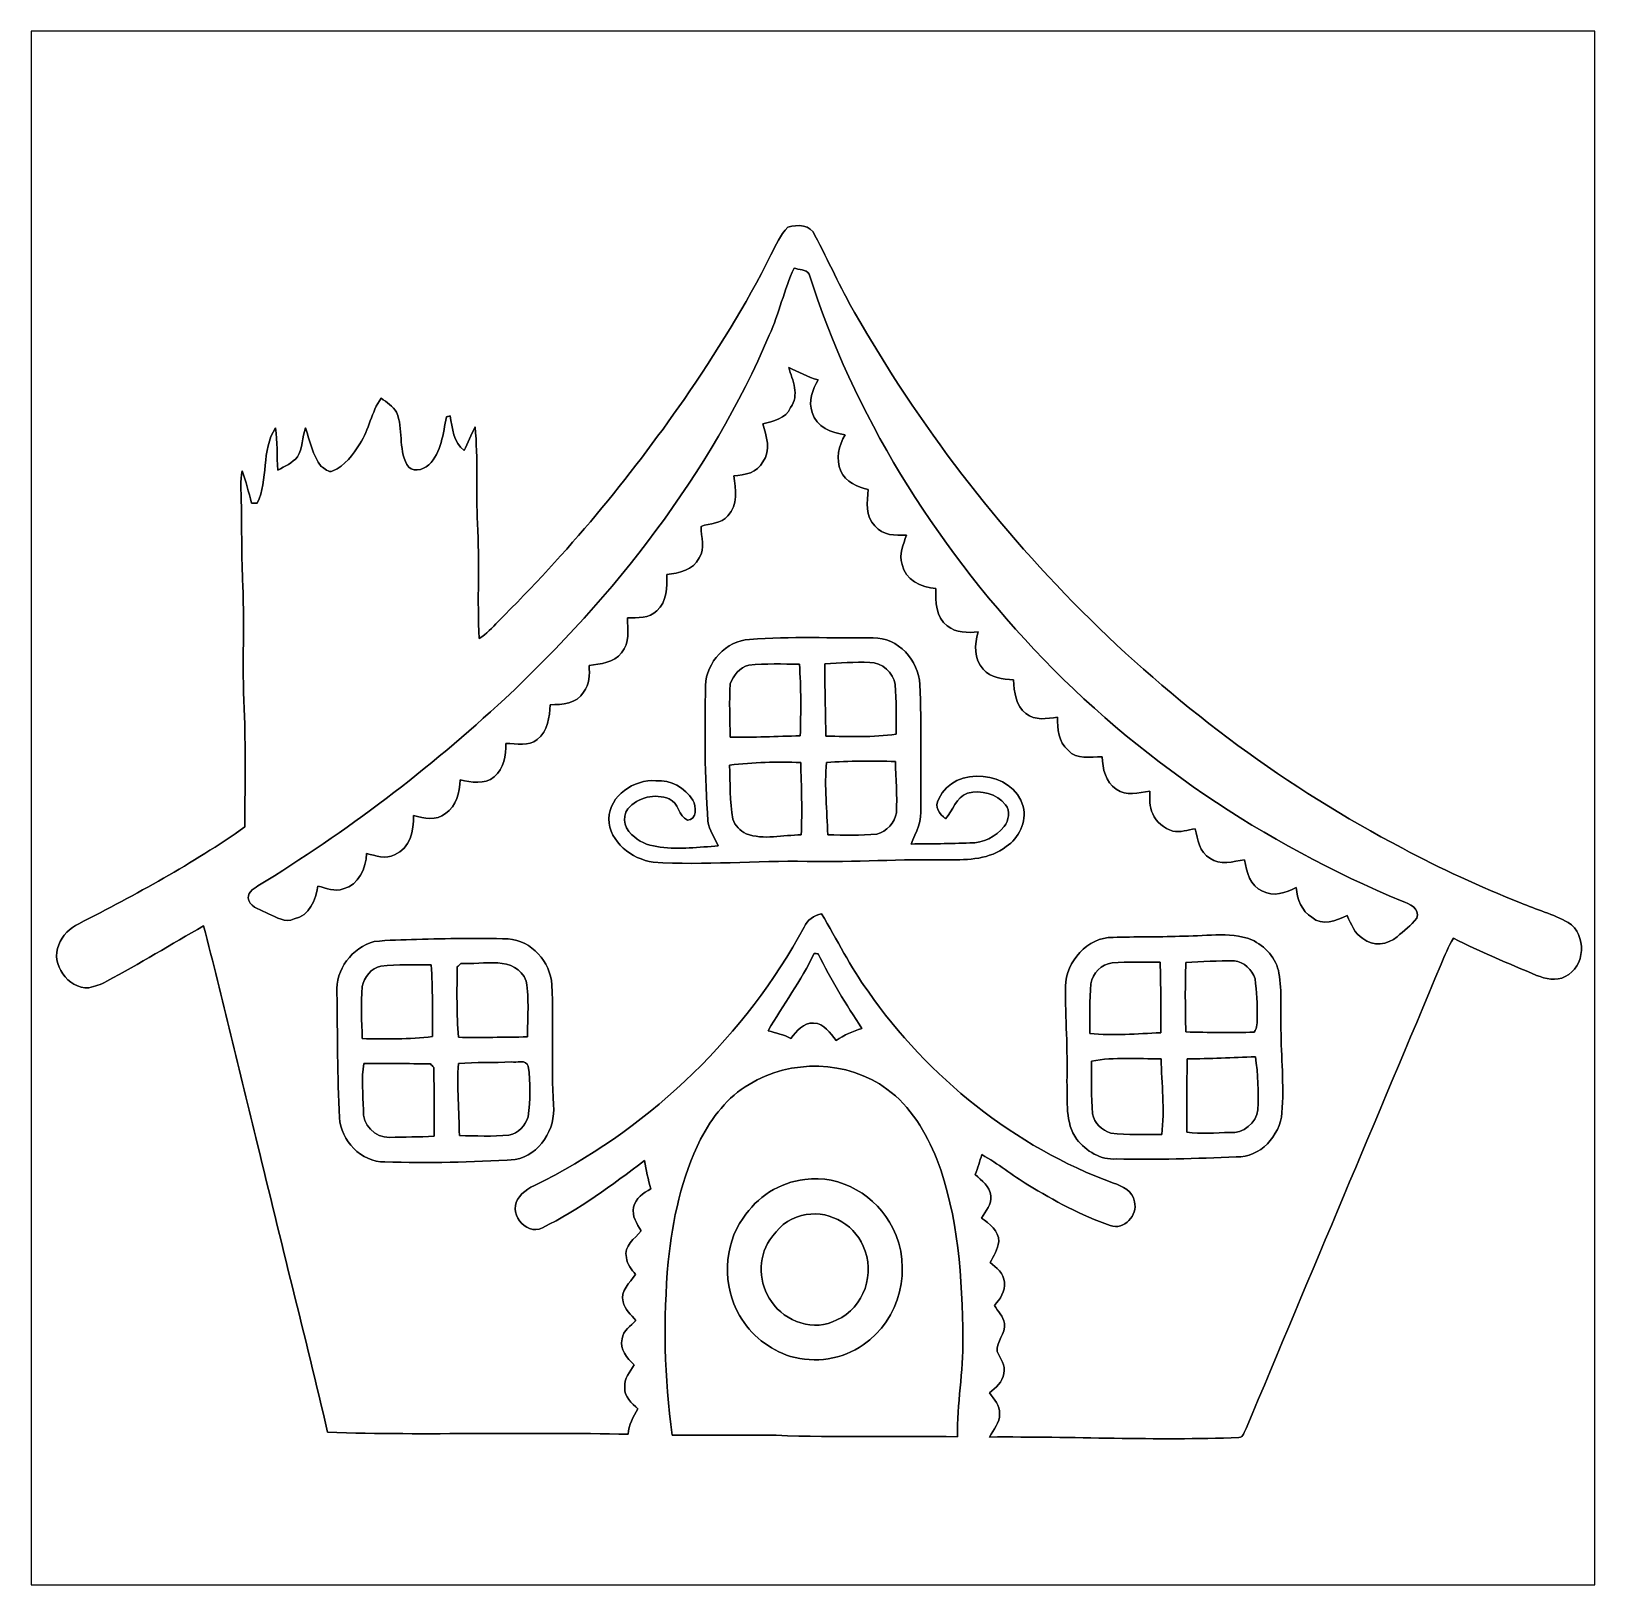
# Model space of a CAD drawing. Header units: centimetres. Extents: x -16.8 to 16.8, y -16.7 to 16.7.
import ezdxf

# ---------------------------------------------------------------- set-up
doc = ezdxf.new("R2010")
doc.units = ezdxf.units.CM
doc.header["$MEASUREMENT"] = 0
doc.layers.add('Layer 1', color=7, linetype='Continuous')

msp = doc.modelspace()

# ---------------------------------------------------------------- linework, layer by layer
at = {"layer": 'Layer 1', "color": 7}
for points, knots in [([(-16.77458, 16.66875), (-16.77458, 16.66875), (16.77458, 16.66875), (16.77458, 16.66875), (16.77458, 16.66875), (16.77458, 16.66875), (16.77458, -16.66875), (16.77458, -16.66875), (16.77458, -16.66875), (16.77458, -16.66875), (-16.77458, -16.66875), (-16.77458, -16.66875), (-16.77458, -16.66875), (-16.77458, -16.66875), (-16.77458, 16.66875), (-16.77458, 16.66875), (-16.77458, 16.66875), (-16.77458, 16.66875), (-16.77458, 16.66875), (-16.77458, 16.66875)], [0, 0, 0, 0, 0.16666667, 0.16666667, 0.16666667, 0.16666667, 0.33333333, 0.33333333, 0.33333333, 0.33333333, 0.5, 0.5, 0.5, 0.5, 0.66666667, 0.66666667, 0.66666667, 0.66666667, 1, 1, 1, 1]), ([(-0.53658, 12.46258), (-0.70944, 12.30242), (-0.79446, 12.07629), (-0.90276, 11.87238), (-0.90276, 11.87238), (-1.43722, 10.78794), (-2.08739, 9.76418), (-2.76719, 8.76617), (-2.76719, 8.76617), (-3.95393, 7.06649), (-5.27791, 5.45924), (-6.75569, 4.00403), (-6.75569, 4.00403), (-6.88093, 3.87209), (-7.00229, 3.73204), (-7.16139, 3.63855), (-7.16139, 3.63855), (-7.20866, 4.45946), (-7.15151, 5.2832), (-7.19843, 6.10447), (-7.19843, 6.10447), (-7.2323, 6.79591), (-7.18467, 7.48982), (-7.25099, 8.17986), (-7.25099, 8.17986), (-7.33143, 8.01052), (-7.40586, 7.83837), (-7.4863, 7.66868), (-7.4863, 7.66868), (-7.72195, 7.8426), (-7.73042, 8.15481), (-7.78863, 8.41657), (-7.78863, 8.41657), (-7.80733, 8.41057), (-7.84437, 8.39893), (-7.86306, 8.39294), (-7.86306, 8.39294), (-7.9435, 8.03839), (-7.96431, 7.62847), (-8.24689, 7.36565), (-8.24689, 7.36565), (-8.36895, 7.24288), (-8.62154, 7.19526), (-8.71396, 7.37411), (-8.71396, 7.37411), (-8.90129, 7.71419), (-8.78699, 8.13929), (-8.93657, 8.49277), (-8.93657, 8.49277), (-9.01241, 8.62365), (-9.14753, 8.70444), (-9.26536, 8.79334), (-9.26536, 8.79334), (-9.48196, 8.50053), (-9.52147, 8.11883), (-9.72114, 7.8165), (-9.72114, 7.8165), (-9.86931, 7.58437), (-10.04147, 7.34307), (-10.30464, 7.23265), (-10.30464, 7.23265), (-10.3953, 7.19032), (-10.4835, 7.28804), (-10.55476, 7.33002), (-10.55476, 7.33002), (-10.73326, 7.5752), (-10.79782, 7.874), (-10.8899, 8.15622), (-10.8899, 8.15622), (-10.96645, 7.95408), (-10.94669, 7.72125), (-11.06276, 7.53463), (-11.06276, 7.53463), (-11.17459, 7.40763), (-11.33263, 7.32931), (-11.48151, 7.25276), (-11.48151, 7.25276), (-11.50761, 7.55438), (-11.49033, 7.85812), (-11.53301, 8.15799), (-11.53301, 8.15799), (-11.84945, 7.67715), (-11.67659, 7.04532), (-11.92742, 6.53874), (-11.92742, 6.53874), (-11.95811, 6.54015), (-12.01984, 6.54332), (-12.05089, 6.54473), (-12.05089, 6.54473), (-12.10945, 6.77792), (-12.16554, 7.01252), (-12.24986, 7.23794), (-12.24986, 7.23794), (-12.30066, 7.02169), (-12.26749, 6.79873), (-12.2682, 6.57966), (-12.2682, 6.57966), (-12.25233, 5.97817), (-12.26996, 5.37633), (-12.23363, 4.7752), (-12.23363, 4.7752), (-12.20258, 3.83611), (-12.25338, 2.8956), (-12.19694, 1.95686), (-12.19694, 1.95686), (-12.17789, 1.16981), (-12.19129, 0.38206), (-12.18953, -0.40499), (-12.18953, -0.40499), (-13.3163, -1.19698), (-14.52951, -1.85738), (-15.754, -2.4832), (-15.754, -2.4832), (-15.95049, -2.57069), (-16.10607, -2.73579), (-16.1865, -2.93476), (-16.1865, -2.93476), (-16.36007, -3.35139), (-15.99389, -3.87738), (-15.54268, -3.85974), (-15.54268, -3.85974), (-15.40792, -3.8287), (-15.27528, -3.78531), (-15.15357, -3.71934), (-15.15357, -3.71934), (-14.45154, -3.34151), (-13.77209, -2.92206), (-13.07712, -2.53153), (-13.07712, -2.53153), (-12.66754, -4.08869), (-12.31336, -5.65961), (-11.91683, -7.2203), (-11.91683, -7.2203), (-11.42612, -9.28158), (-10.89872, -11.33404), (-10.41576, -13.39744), (-10.41576, -13.39744), (-8.26735, -13.468), (-6.1154, -13.38439), (-3.96593, -13.44083), (-3.96593, -13.44083), (-3.95146, -13.24222), (-3.85904, -13.06266), (-3.75567, -12.8965), (-3.75567, -12.8965), (-3.88303, -12.77091), (-4.05553, -12.63615), (-4.04072, -12.43718), (-4.04072, -12.43718), (-4.05518, -12.24633), (-3.92677, -12.10098), (-3.83858, -11.94788), (-3.83858, -11.94788), (-3.99027, -11.80465), (-4.15854, -11.62226), (-4.09363, -11.3919), (-4.09363, -11.3919), (-4.07705, -11.21481), (-3.91089, -11.11109), (-3.79871, -10.99573), (-3.79871, -10.99573), (-3.91019, -10.88037), (-4.03366, -10.75972), (-4.07564, -10.60027), (-4.07564, -10.60027), (-4.13667, -10.35756), (-3.93524, -10.18681), (-3.80788, -10.0136), (-3.80788, -10.0136), (-3.88655, -9.90071), (-3.99697, -9.79346), (-4.00544, -9.64882), (-4.00544, -9.64882), (-4.06541, -9.39729), (-3.82411, -9.24137), (-3.68794, -9.07556), (-3.68794, -9.07556), (-3.77931, -8.92246), (-3.89255, -8.75912), (-3.84881, -8.56862), (-3.84881, -8.56862), (-3.80718, -8.38059), (-3.64349, -8.25324), (-3.47874, -8.1728), (-3.47874, -8.1728), (-3.54048, -7.97454), (-3.57787, -7.76887), (-3.61774, -7.56603), (-3.61774, -7.56603), (-4.31165, -8.09731), (-5.01968, -8.61977), (-5.80566, -9.00818), (-5.80566, -9.00818), (-6.18243, -9.19727), (-6.57684, -8.64235), (-6.29567, -8.34425), (-6.29567, -8.34425), (-6.17255, -8.1594), (-5.94642, -8.09943), (-5.76121, -7.99606), (-5.76121, -7.99606), (-3.42371, -6.78568), (-1.44709, -4.87468), (-0.19085, -2.5587), (-0.19085, -2.5587), (-0.12876, -2.39713), (0.02399, -2.31069), (0.18344, -2.26942), (0.18344, -2.26942), (0.51823, -2.82328), (0.79516, -3.41136), (1.18075, -3.93418), (1.18075, -3.93418), (2.47579, -5.7845), (4.31835, -7.27146), (6.44631, -8.04862), (6.44631, -8.04862), (6.63998, -8.11706), (6.86506, -8.21796), (6.89857, -8.44973), (6.89857, -8.44973), (6.97301, -8.73689), (6.67702, -9.06851), (6.37893, -8.95985), (6.37893, -8.95985), (5.75522, -8.74924), (5.17454, -8.42574), (4.61222, -8.08708), (4.61222, -8.08708), (4.27531, -7.88353), (3.96946, -7.63094), (3.62585, -7.43867), (3.62585, -7.43867), (3.57822, -7.58155), (3.53413, -7.72619), (3.48298, -7.868), (3.48298, -7.868), (3.61774, -7.99712), (3.79765, -8.11883), (3.81741, -8.31991), (3.81741, -8.31991), (3.83963, -8.50336), (3.70734, -8.65293), (3.61738, -8.79898), (3.61738, -8.79898), (3.78601, -8.92739), (3.98956, -9.06568), (3.98921, -9.30628), (3.98921, -9.30628), (3.95817, -9.46679), (3.88126, -9.61355), (3.79942, -9.7536), (3.79942, -9.7536), (3.937, -9.8612), (4.09893, -9.98714), (4.10598, -10.17764), (4.10598, -10.17764), (4.13209, -10.37484), (4.01391, -10.53677), (3.8922, -10.674), (3.8922, -10.674), (3.96769, -10.79959), (4.08199, -10.91212), (4.10916, -11.06099), (4.10916, -11.06099), (4.14091, -11.28324), (3.92818, -11.44446), (3.95111, -11.66248), (3.95111, -11.66248), (4.0132, -11.81664), (4.1469, -11.95599), (4.09257, -12.13803), (4.09257, -12.13803), (4.07141, -12.31935), (3.92077, -12.44106), (3.79024, -12.55042), (3.79024, -12.55042), (3.87773, -12.69189), (4.02414, -12.81536), (4.00332, -12.99986), (4.00332, -12.99986), (4.01214, -13.19389), (3.87174, -13.33747), (3.78919, -13.49904), (3.78919, -13.49904), (5.57248, -13.48775), (7.35753, -13.57665), (9.14082, -13.51139), (9.14082, -13.51139), (9.23678, -13.49798), (9.2516, -13.38545), (9.29464, -13.31736), (9.29464, -13.31736), (10.68493, -9.9949), (12.08299, -6.67597), (13.47646, -3.35492), (13.47646, -3.35492), (13.55019, -3.16159), (13.64156, -2.97568), (13.74105, -2.79471), (13.74105, -2.79471), (14.32419, -3.08786), (14.92673, -3.3401), (15.52857, -3.59269), (15.52857, -3.59269), (15.71801, -3.66713), (15.9512, -3.72251), (16.13888, -3.61562), (16.13888, -3.61562), (16.57809, -3.41665), (16.60878, -2.70933), (16.20767, -2.45816), (16.20767, -2.45816), (15.88135, -2.28036), (15.52222, -2.17805), (15.18003, -2.03764), (15.18003, -2.03764), (14.31784, -1.68698), (13.46764, -1.30422), (12.64779, -0.86289), (12.64779, -0.86289), (7.71878, 1.71556), (3.64031, 5.81131), (0.89359, 10.63237), (0.89359, 10.63237), (0.58138, 11.16965), (0.33232, 11.74009), (0.04269, 12.28901), (0.04269, 12.28901), (-0.04763, 12.52291), (-0.33338, 12.5282), (-0.53658, 12.46258), (-0.53658, 12.46258), (-0.53658, 12.46258), (-0.53658, 12.46258), (-0.53658, 12.46258)], [0, 0, 0, 0, 0.01176471, 0.01176471, 0.01176471, 0.01176471, 0.02352941, 0.02352941, 0.02352941, 0.02352941, 0.03529412, 0.03529412, 0.03529412, 0.03529412, 0.04705882, 0.04705882, 0.04705882, 0.04705882, 0.05882353, 0.05882353, 0.05882353, 0.05882353, 0.07058824, 0.07058824, 0.07058824, 0.07058824, 0.08235294, 0.08235294, 0.08235294, 0.08235294, 0.09411765, 0.09411765, 0.09411765, 0.09411765, 0.10588235, 0.10588235, 0.10588235, 0.10588235, 0.11764706, 0.11764706, 0.11764706, 0.11764706, 0.12941176, 0.12941176, 0.12941176, 0.12941176, 0.14117647, 0.14117647, 0.14117647, 0.14117647, 0.15294118, 0.15294118, 0.15294118, 0.15294118, 0.16470588, 0.16470588, 0.16470588, 0.16470588, 0.17647059, 0.17647059, 0.17647059, 0.17647059, 0.18823529, 0.18823529, 0.18823529, 0.18823529, 0.2, 0.2, 0.2, 0.2, 0.21176471, 0.21176471, 0.21176471, 0.21176471, 0.22352941, 0.22352941, 0.22352941, 0.22352941, 0.23529412, 0.23529412, 0.23529412, 0.23529412, 0.24705882, 0.24705882, 0.24705882, 0.24705882, 0.25882353, 0.25882353, 0.25882353, 0.25882353, 0.27058824, 0.27058824, 0.27058824, 0.27058824, 0.28235294, 0.28235294, 0.28235294, 0.28235294, 0.29411765, 0.29411765, 0.29411765, 0.29411765, 0.30588235, 0.30588235, 0.30588235, 0.30588235, 0.31764706, 0.31764706, 0.31764706, 0.31764706, 0.32941176, 0.32941176, 0.32941176, 0.32941176, 0.34117647, 0.34117647, 0.34117647, 0.34117647, 0.35294118, 0.35294118, 0.35294118, 0.35294118, 0.36470588, 0.36470588, 0.36470588, 0.36470588, 0.37647059, 0.37647059, 0.37647059, 0.37647059, 0.38823529, 0.38823529, 0.38823529, 0.38823529, 0.4, 0.4, 0.4, 0.4, 0.41176471, 0.41176471, 0.41176471, 0.41176471, 0.42352941, 0.42352941, 0.42352941, 0.42352941, 0.43529412, 0.43529412, 0.43529412, 0.43529412, 0.44705882, 0.44705882, 0.44705882, 0.44705882, 0.45882353, 0.45882353, 0.45882353, 0.45882353, 0.47058824, 0.47058824, 0.47058824, 0.47058824, 0.48235294, 0.48235294, 0.48235294, 0.48235294, 0.49411765, 0.49411765, 0.49411765, 0.49411765, 0.50588235, 0.50588235, 0.50588235, 0.50588235, 0.51764706, 0.51764706, 0.51764706, 0.51764706, 0.52941176, 0.52941176, 0.52941176, 0.52941176, 0.54117647, 0.54117647, 0.54117647, 0.54117647, 0.55294118, 0.55294118, 0.55294118, 0.55294118, 0.56470588, 0.56470588, 0.56470588, 0.56470588, 0.57647059, 0.57647059, 0.57647059, 0.57647059, 0.58823529, 0.58823529, 0.58823529, 0.58823529, 0.6, 0.6, 0.6, 0.6, 0.61176471, 0.61176471, 0.61176471, 0.61176471, 0.62352941, 0.62352941, 0.62352941, 0.62352941, 0.63529412, 0.63529412, 0.63529412, 0.63529412, 0.64705882, 0.64705882, 0.64705882, 0.64705882, 0.65882353, 0.65882353, 0.65882353, 0.65882353, 0.67058824, 0.67058824, 0.67058824, 0.67058824, 0.68235294, 0.68235294, 0.68235294, 0.68235294, 0.69411765, 0.69411765, 0.69411765, 0.69411765, 0.70588235, 0.70588235, 0.70588235, 0.70588235, 0.71764706, 0.71764706, 0.71764706, 0.71764706, 0.72941176, 0.72941176, 0.72941176, 0.72941176, 0.74117647, 0.74117647, 0.74117647, 0.74117647, 0.75294118, 0.75294118, 0.75294118, 0.75294118, 0.76470588, 0.76470588, 0.76470588, 0.76470588, 0.77647059, 0.77647059, 0.77647059, 0.77647059, 0.78823529, 0.78823529, 0.78823529, 0.78823529, 0.8, 0.8, 0.8, 0.8, 0.81176471, 0.81176471, 0.81176471, 0.81176471, 0.82352941, 0.82352941, 0.82352941, 0.82352941, 0.83529412, 0.83529412, 0.83529412, 0.83529412, 0.84705882, 0.84705882, 0.84705882, 0.84705882, 0.85882353, 0.85882353, 0.85882353, 0.85882353, 0.87058824, 0.87058824, 0.87058824, 0.87058824, 0.88235294, 0.88235294, 0.88235294, 0.88235294, 0.89411765, 0.89411765, 0.89411765, 0.89411765, 0.90588235, 0.90588235, 0.90588235, 0.90588235, 0.91764706, 0.91764706, 0.91764706, 0.91764706, 0.92941176, 0.92941176, 0.92941176, 0.92941176, 0.94117647, 0.94117647, 0.94117647, 0.94117647, 0.95294118, 0.95294118, 0.95294118, 0.95294118, 0.96470588, 0.96470588, 0.96470588, 0.96470588, 0.97647059, 0.97647059, 0.97647059, 0.97647059, 1, 1, 1, 1]), ([(-0.40499, 11.58663), (-0.30903, 11.54748), (-0.14429, 11.56864), (-0.08467, 11.45575), (-0.08467, 11.45575), (0.87489, 8.44656), (2.58798, 5.70124), (4.74416, 3.4036), (4.74416, 3.4036), (6.94937, 1.06362), (9.67387, -0.76976), (12.64179, -1.99849), (12.64179, -1.99849), (12.79631, -2.06058), (13.03126, -2.14242), (12.95541, -2.36749), (12.95541, -2.36749), (12.83935, -2.52166), (12.67531, -2.63278), (12.53455, -2.76366), (12.53455, -2.76366), (12.33805, -2.93758), (12.01067, -2.97603), (11.80112, -2.80282), (11.80112, -2.80282), (11.61979, -2.69699), (11.551, -2.48708), (11.45928, -2.31034), (11.45928, -2.31034), (11.22715, -2.413), (10.92729, -2.54282), (10.70751, -2.34456), (10.70751, -2.34456), (10.48209, -2.21686), (10.39354, -1.9498), (10.36743, -1.70744), (10.36743, -1.70744), (10.14765, -1.80975), (9.87637, -1.92229), (9.64777, -1.78223), (9.64777, -1.78223), (9.37789, -1.67852), (9.30522, -1.36596), (9.25971, -1.11231), (9.25971, -1.11231), (9.01559, -1.14441), (8.73196, -1.24636), (8.51817, -1.07774), (8.51817, -1.07774), (8.29204, -0.95038), (8.25288, -0.67345), (8.20173, -0.44521), (8.20173, -0.44521), (8.04298, -0.47237), (7.88035, -0.52599), (7.71913, -0.49918), (7.71913, -0.49918), (7.53745, -0.43251), (7.35965, -0.30974), (7.28909, -0.12206), (7.28909, -0.12206), (7.21289, 0.02928), (7.23124, 0.20144), (7.22524, 0.36477), (7.22524, 0.36477), (6.98782, 0.33126), (6.71724, 0.24659), (6.50769, 0.40393), (6.50769, 0.40393), (6.27204, 0.55316), (6.21912, 0.84596), (6.20289, 1.10102), (6.20289, 1.10102), (5.95489, 1.10314), (5.65856, 1.02623), (5.47405, 1.24037), (5.47405, 1.24037), (5.26344, 1.41323), (5.24051, 1.69862), (5.24969, 1.95051), (5.24969, 1.95051), (5.02285, 1.91417), (4.76038, 1.86937), (4.56882, 2.02847), (4.56882, 2.02847), (4.34446, 2.19146), (4.32047, 2.49449), (4.30071, 2.74814), (4.30071, 2.74814), (4.07458, 2.77354), (3.80436, 2.78448), (3.64913, 2.97921), (3.64913, 2.97921), (3.44805, 3.19334), (3.46393, 3.51402), (3.54542, 3.77719), (3.54542, 3.77719), (3.31929, 3.75779), (3.07022, 3.75603), (2.88255, 3.90596), (2.88255, 3.90596), (2.63313, 4.09081), (2.62819, 4.43089), (2.63596, 4.71241), (2.63596, 4.71241), (2.3241, 4.72122), (1.97732, 4.90114), (1.91064, 5.22676), (1.91064, 5.22676), (1.84467, 5.44477), (1.93604, 5.65538), (2.00836, 5.85576), (2.00836, 5.85576), (1.76706, 5.84659), (1.49331, 5.84306), (1.32821, 6.05543), (1.32821, 6.05543), (1.11231, 6.26181), (1.16664, 6.57013), (1.1871, 6.83472), (1.1871, 6.83472), (0.95426, 6.89151), (0.70238, 6.99699), (0.59655, 7.22771), (0.59655, 7.22771), (0.48824, 7.48877), (0.54786, 7.78051), (0.69321, 8.01158), (0.69321, 8.01158), (0.40111, 8.04227), (0.07091, 8.1788), (-0.01517, 8.48819), (-0.01517, 8.48819), (-0.11148, 8.72949), (-0.00423, 8.97572), (0.1083, 9.18739), (0.1083, 9.18739), (-0.11465, 9.24525), (-0.31256, 9.36237), (-0.52211, 9.45268), (-0.52211, 9.45268), (-0.43603, 9.17822), (-0.28751, 8.85896), (-0.48013, 8.59261), (-0.48013, 8.59261), (-0.58103, 8.35836), (-0.85337, 8.29486), (-1.07774, 8.24689), (-1.07774, 8.24689), (-1.00154, 7.98195), (-0.89288, 7.67327), (-1.07738, 7.42632), (-1.07738, 7.42632), (-1.19627, 7.19349), (-1.46403, 7.14375), (-1.69863, 7.12752), (-1.69863, 7.12752), (-1.66264, 6.84142), (-1.60338, 6.4964), (-1.82704, 6.27133), (-1.82704, 6.27133), (-1.9618, 6.08577), (-2.21051, 6.12352), (-2.40136, 6.03991), (-2.40136, 6.03991), (-2.40171, 5.81589), (-2.31316, 5.57389), (-2.44122, 5.36857), (-2.44122, 5.36857), (-2.57034, 5.10681), (-2.87479, 5.03626), (-3.13937, 5.0098), (-3.13937, 5.0098), (-3.11891, 4.74063), (-3.13514, 4.4256), (-3.35209, 4.23404), (-3.35209, 4.23404), (-3.51508, 4.064), (-3.76555, 4.08517), (-3.9818, 4.08164), (-3.9818, 4.08164), (-3.97792, 3.83152), (-3.92642, 3.53871), (-4.1088, 3.33304), (-4.1088, 3.33304), (-4.27179, 3.11503), (-4.55789, 3.09527), (-4.80519, 3.05753), (-4.80519, 3.05753), (-4.78896, 2.86209), (-4.79496, 2.65007), (-4.92478, 2.4892), (-4.92478, 2.4892), (-5.0613, 2.23308), (-5.38656, 2.21721), (-5.64127, 2.21721), (-5.64127, 2.21721), (-5.65397, 1.95298), (-5.68607, 1.645), (-5.91749, 1.47285), (-5.91749, 1.47285), (-6.09953, 1.30634), (-6.36446, 1.39171), (-6.58777, 1.38748), (-6.58777, 1.38748), (-6.58248, 1.12959), (-6.63222, 0.84173), (-6.84213, 0.66887), (-6.84213, 0.66887), (-7.05097, 0.49812), (-7.33108, 0.54786), (-7.57202, 0.60396), (-7.57202, 0.60396), (-7.58508, 0.3369), (-7.64716, 0.03881), (-7.88811, -0.12065), (-7.88811, -0.12065), (-8.08602, -0.27764), (-8.34637, -0.22296), (-8.56933, -0.16404), (-8.56933, -0.16404), (-8.56474, -0.48119), (-8.64447, -0.87489), (-8.97784, -1.00401), (-8.97784, -1.00401), (-9.17152, -1.10631), (-9.38283, -1.02517), (-9.57756, -0.97614), (-9.57756, -0.97614), (-9.59168, -1.29081), (-9.7469, -1.65171), (-10.07886, -1.73778), (-10.07886, -1.73778), (-10.26054, -1.80234), (-10.4454, -1.71768), (-10.62355, -1.67887), (-10.62355, -1.67887), (-10.66871, -1.97026), (-10.80699, -2.31704), (-11.1312, -2.37984), (-11.1312, -2.37984), (-11.3217, -2.47156), (-11.51326, -2.34315), (-11.68718, -2.26977), (-11.68718, -2.26977), (-11.83217, -2.18228), (-12.04101, -2.15653), (-12.10839, -1.98226), (-12.10839, -1.98226), (-12.15919, -1.84185), (-12.01702, -1.72826), (-11.90943, -1.67217), (-11.90943, -1.67217), (-10.01501, -0.51541), (-8.24018, 0.83538), (-6.61317, 2.34491), (-6.61317, 2.34491), (-4.26014, 4.55754), (-2.20698, 7.15716), (-0.93909, 10.14695), (-0.93909, 10.14695), (-0.72708, 10.61403), (-0.62089, 11.12167), (-0.40499, 11.58663)], [0, 0, 0, 0, 0.01492537, 0.01492537, 0.01492537, 0.01492537, 0.02985075, 0.02985075, 0.02985075, 0.02985075, 0.04477612, 0.04477612, 0.04477612, 0.04477612, 0.05970149, 0.05970149, 0.05970149, 0.05970149, 0.07462687, 0.07462687, 0.07462687, 0.07462687, 0.08955224, 0.08955224, 0.08955224, 0.08955224, 0.10447761, 0.10447761, 0.10447761, 0.10447761, 0.11940299, 0.11940299, 0.11940299, 0.11940299, 0.13432836, 0.13432836, 0.13432836, 0.13432836, 0.14925373, 0.14925373, 0.14925373, 0.14925373, 0.1641791, 0.1641791, 0.1641791, 0.1641791, 0.17910448, 0.17910448, 0.17910448, 0.17910448, 0.19402985, 0.19402985, 0.19402985, 0.19402985, 0.20895522, 0.20895522, 0.20895522, 0.20895522, 0.2238806, 0.2238806, 0.2238806, 0.2238806, 0.23880597, 0.23880597, 0.23880597, 0.23880597, 0.25373134, 0.25373134, 0.25373134, 0.25373134, 0.26865672, 0.26865672, 0.26865672, 0.26865672, 0.28358209, 0.28358209, 0.28358209, 0.28358209, 0.29850746, 0.29850746, 0.29850746, 0.29850746, 0.31343284, 0.31343284, 0.31343284, 0.31343284, 0.32835821, 0.32835821, 0.32835821, 0.32835821, 0.34328358, 0.34328358, 0.34328358, 0.34328358, 0.35820896, 0.35820896, 0.35820896, 0.35820896, 0.37313433, 0.37313433, 0.37313433, 0.37313433, 0.3880597, 0.3880597, 0.3880597, 0.3880597, 0.40298507, 0.40298507, 0.40298507, 0.40298507, 0.41791045, 0.41791045, 0.41791045, 0.41791045, 0.43283582, 0.43283582, 0.43283582, 0.43283582, 0.44776119, 0.44776119, 0.44776119, 0.44776119, 0.46268657, 0.46268657, 0.46268657, 0.46268657, 0.47761194, 0.47761194, 0.47761194, 0.47761194, 0.49253731, 0.49253731, 0.49253731, 0.49253731, 0.50746269, 0.50746269, 0.50746269, 0.50746269, 0.52238806, 0.52238806, 0.52238806, 0.52238806, 0.53731343, 0.53731343, 0.53731343, 0.53731343, 0.55223881, 0.55223881, 0.55223881, 0.55223881, 0.56716418, 0.56716418, 0.56716418, 0.56716418, 0.58208955, 0.58208955, 0.58208955, 0.58208955, 0.59701493, 0.59701493, 0.59701493, 0.59701493, 0.6119403, 0.6119403, 0.6119403, 0.6119403, 0.62686567, 0.62686567, 0.62686567, 0.62686567, 0.64179104, 0.64179104, 0.64179104, 0.64179104, 0.65671642, 0.65671642, 0.65671642, 0.65671642, 0.67164179, 0.67164179, 0.67164179, 0.67164179, 0.68656716, 0.68656716, 0.68656716, 0.68656716, 0.70149254, 0.70149254, 0.70149254, 0.70149254, 0.71641791, 0.71641791, 0.71641791, 0.71641791, 0.73134328, 0.73134328, 0.73134328, 0.73134328, 0.74626866, 0.74626866, 0.74626866, 0.74626866, 0.76119403, 0.76119403, 0.76119403, 0.76119403, 0.7761194, 0.7761194, 0.7761194, 0.7761194, 0.79104478, 0.79104478, 0.79104478, 0.79104478, 0.80597015, 0.80597015, 0.80597015, 0.80597015, 0.82089552, 0.82089552, 0.82089552, 0.82089552, 0.8358209, 0.8358209, 0.8358209, 0.8358209, 0.85074627, 0.85074627, 0.85074627, 0.85074627, 0.86567164, 0.86567164, 0.86567164, 0.86567164, 0.88059701, 0.88059701, 0.88059701, 0.88059701, 0.89552239, 0.89552239, 0.89552239, 0.89552239, 0.91044776, 0.91044776, 0.91044776, 0.91044776, 0.92537313, 0.92537313, 0.92537313, 0.92537313, 0.94029851, 0.94029851, 0.94029851, 0.94029851, 0.95522388, 0.95522388, 0.95522388, 0.95522388, 0.97014925, 0.97014925, 0.97014925, 0.97014925, 1, 1, 1, 1]), ([(-1.35925, 3.61844), (-0.47907, 3.68547), (0.4064, 3.64525), (1.2887, 3.64843), (1.2887, 3.64843), (1.82562, 3.66536), (2.27083, 3.16548), (2.292, 2.6483), (2.292, 2.6483), (2.33539, 1.772), (2.30223, 0.89394), (2.31281, 0.01693), (2.31281, 0.01693), (2.34456, -0.2667), (2.21368, -0.52388), (2.10291, -0.77364), (2.10291, -0.77364), (2.52483, -0.76588), (2.94675, -0.76835), (3.36867, -0.74965), (3.36867, -0.74965), (3.65266, -0.75812), (3.92571, -0.6156), (4.10386, -0.39899), (4.10386, -0.39899), (4.19947, -0.26494), (4.23757, -0.06632), (4.12926, 0.0702), (4.12926, 0.0702), (3.94617, 0.31115), (3.60292, 0.3937), (3.31858, 0.31644), (3.31858, 0.31644), (3.06105, 0.23107), (3.00778, -0.05221), (2.84304, -0.23319), (2.84304, -0.23319), (2.72062, -0.13229), (2.59115, 0.02752), (2.6991, 0.19403), (2.6991, 0.19403), (3.02366, 0.93839), (4.30071, 0.79763), (4.51167, 0.02999), (4.51167, 0.02999), (4.58893, -0.29598), (4.41784, -0.64735), (4.14408, -0.82762), (4.14408, -0.82762), (3.79906, -1.09961), (3.33057, -1.11619), (2.91077, -1.11301), (2.91077, -1.11301), (1.899, -1.09326), (0.88829, -1.16523), (-0.12347, -1.14618), (-0.12347, -1.14618), (-1.2252, -1.12677), (-2.32692, -1.23543), (-3.42759, -1.16346), (-3.42759, -1.16346), (-3.89678, -1.09255), (-4.36527, -0.73731), (-4.38432, -0.22966), (-4.38432, -0.22966), (-4.36421, 0.26529), (-3.83999, 0.62265), (-3.36938, 0.58455), (-3.36938, 0.58455), (-3.0547, 0.61524), (-2.74426, 0.43286), (-2.58057, 0.17074), (-2.58057, 0.17074), (-2.49908, 0.02364), (-2.4825, -0.24483), (-2.69593, -0.26282), (-2.69593, -0.26282), (-2.88361, -0.17568), (-2.88537, 0.11501), (-3.08645, 0.19332), (-3.08645, 0.19332), (-3.38102, 0.32103), (-3.7652, 0.23213), (-3.97016, -0.01693), (-3.97016, -0.01693), (-4.1208, -0.20532), (-4.02378, -0.50271), (-3.83011, -0.62018), (-3.83011, -0.62018), (-3.67877, -0.75777), (-3.47557, -0.81562), (-3.27731, -0.84032), (-3.27731, -0.84032), (-2.86244, -0.89076), (-2.44616, -0.84279), (-2.032, -0.81104), (-2.032, -0.81104), (-2.11102, -0.63818), (-2.22991, -0.47696), (-2.25319, -0.28469), (-2.25319, -0.28469), (-2.32974, 0.68439), (-2.31775, 1.65841), (-2.30823, 2.62961), (-2.30823, 2.62961), (-2.28565, 3.12773), (-1.86549, 3.59375), (-1.35925, 3.61844), (-1.35925, 3.61844), (-1.35925, 3.61844), (-1.35925, 3.61844), (-1.35925, 3.61844)], [0, 0, 0, 0, 0.03448276, 0.03448276, 0.03448276, 0.03448276, 0.06896552, 0.06896552, 0.06896552, 0.06896552, 0.10344828, 0.10344828, 0.10344828, 0.10344828, 0.13793103, 0.13793103, 0.13793103, 0.13793103, 0.17241379, 0.17241379, 0.17241379, 0.17241379, 0.20689655, 0.20689655, 0.20689655, 0.20689655, 0.24137931, 0.24137931, 0.24137931, 0.24137931, 0.27586207, 0.27586207, 0.27586207, 0.27586207, 0.31034483, 0.31034483, 0.31034483, 0.31034483, 0.34482759, 0.34482759, 0.34482759, 0.34482759, 0.37931034, 0.37931034, 0.37931034, 0.37931034, 0.4137931, 0.4137931, 0.4137931, 0.4137931, 0.44827586, 0.44827586, 0.44827586, 0.44827586, 0.48275862, 0.48275862, 0.48275862, 0.48275862, 0.51724138, 0.51724138, 0.51724138, 0.51724138, 0.55172414, 0.55172414, 0.55172414, 0.55172414, 0.5862069, 0.5862069, 0.5862069, 0.5862069, 0.62068966, 0.62068966, 0.62068966, 0.62068966, 0.65517241, 0.65517241, 0.65517241, 0.65517241, 0.68965517, 0.68965517, 0.68965517, 0.68965517, 0.72413793, 0.72413793, 0.72413793, 0.72413793, 0.75862069, 0.75862069, 0.75862069, 0.75862069, 0.79310345, 0.79310345, 0.79310345, 0.79310345, 0.82758621, 0.82758621, 0.82758621, 0.82758621, 0.86206897, 0.86206897, 0.86206897, 0.86206897, 0.89655172, 0.89655172, 0.89655172, 0.89655172, 0.93103448, 0.93103448, 0.93103448, 0.93103448, 1, 1, 1, 1]), ([(-1.3783, 3.06529), (-1.57515, 3.02542), (-1.70674, 2.83669), (-1.77518, 2.66277), (-1.77518, 2.66277), (-1.80305, 2.28282), (-1.77976, 1.90077), (-1.78012, 1.51977), (-1.78012, 1.51977), (-1.27776, 1.51201), (-0.77576, 1.53987), (-0.2734, 1.54728), (-0.2734, 1.54728), (-0.25929, 2.06093), (-0.25471, 2.57528), (-0.29175, 3.08786), (-0.29175, 3.08786), (-0.65405, 3.08751), (-1.01741, 3.1048), (-1.3783, 3.06529), (-1.3783, 3.06529), (-1.3783, 3.06529), (-1.3783, 3.06529), (-1.3783, 3.06529)], [0, 0, 0, 0, 0.14285714, 0.14285714, 0.14285714, 0.14285714, 0.28571429, 0.28571429, 0.28571429, 0.28571429, 0.42857143, 0.42857143, 0.42857143, 0.42857143, 0.57142857, 0.57142857, 0.57142857, 0.57142857, 0.71428571, 0.71428571, 0.71428571, 0.71428571, 1, 1, 1, 1]), ([(0.25365, 3.09351), (0.25118, 2.57669), (0.26846, 2.05987), (0.27693, 1.5427), (0.27693, 1.5427), (0.77893, 1.53282), (1.28764, 1.50989), (1.78576, 1.58679), (1.78576, 1.58679), (1.78259, 1.94063), (1.79634, 2.29588), (1.76107, 2.64866), (1.76107, 2.64866), (1.72614, 2.90654), (1.47814, 3.12208), (1.21885, 3.12561), (1.21885, 3.12561), (0.89641, 3.13372), (0.57432, 3.11891), (0.25365, 3.09351), (0.25365, 3.09351), (0.25365, 3.09351), (0.25365, 3.09351), (0.25365, 3.09351)], [0, 0, 0, 0, 0.14285714, 0.14285714, 0.14285714, 0.14285714, 0.28571429, 0.28571429, 0.28571429, 0.28571429, 0.42857143, 0.42857143, 0.42857143, 0.42857143, 0.57142857, 0.57142857, 0.57142857, 0.57142857, 0.71428571, 0.71428571, 0.71428571, 0.71428571, 1, 1, 1, 1]), ([(0.28716, 0.97755), (0.24271, 0.46108), (0.30057, -0.05821), (0.31538, -0.57503), (0.31538, -0.57503), (0.6671, -0.58667), (1.02059, -0.59761), (1.37089, -0.5588), (1.37089, -0.5588), (1.58468, -0.51294), (1.75331, -0.31186), (1.78964, -0.10019), (1.78964, -0.10019), (1.81046, 0.26564), (1.77729, 0.63253), (1.76847, 0.99801), (1.76847, 0.99801), (1.27459, 1.01282), (0.77999, 1.01388), (0.28716, 0.97755)], [0, 0, 0, 0, 0.16666667, 0.16666667, 0.16666667, 0.16666667, 0.33333333, 0.33333333, 0.33333333, 0.33333333, 0.5, 0.5, 0.5, 0.5, 0.66666667, 0.66666667, 0.66666667, 0.66666667, 1, 1, 1, 1]), ([(-1.78858, 0.9211), (-1.78047, 0.53375), (-1.78364, 0.14288), (-1.71873, -0.24059), (-1.71873, -0.24059), (-1.67958, -0.38029), (-1.55822, -0.48295), (-1.43581, -0.5521), (-1.43581, -0.5521), (-1.05622, -0.69497), (-0.64523, -0.57856), (-0.25153, -0.57644), (-0.25153, -0.57644), (-0.23107, -0.05962), (-0.2473, 0.45861), (-0.26388, 0.97543), (-0.26388, 0.97543), (-0.77223, 0.99201), (-1.28376, 0.98354), (-1.78858, 0.9211), (-1.78858, 0.9211), (-1.78858, 0.9211), (-1.78858, 0.9211), (-1.78858, 0.9211)], [0, 0, 0, 0, 0.14285714, 0.14285714, 0.14285714, 0.14285714, 0.28571429, 0.28571429, 0.28571429, 0.28571429, 0.42857143, 0.42857143, 0.42857143, 0.42857143, 0.57142857, 0.57142857, 0.57142857, 0.57142857, 0.71428571, 0.71428571, 0.71428571, 0.71428571, 1, 1, 1, 1]), ([(7.86377, -2.75061), (8.37777, -2.75802), (8.91893, -2.64442), (9.41458, -2.82575), (9.41458, -2.82575), (9.6968, -2.96439), (9.94904, -3.22333), (9.99772, -3.54471), (9.99772, -3.54471), (10.06616, -3.94053), (10.02841, -4.34516), (10.04076, -4.74521), (10.04076, -4.74521), (10.04817, -5.34353), (10.10708, -5.94254), (10.06369, -6.54085), (10.06369, -6.54085), (10.02136, -7.03051), (9.59591, -7.50605), (9.08367, -7.487), (9.08367, -7.487), (8.22572, -7.52581), (7.36635, -7.54768), (6.50769, -7.53145), (6.50769, -7.53145), (6.17255, -7.56073), (5.86317, -7.36036), (5.65926, -7.11094), (5.65926, -7.11094), (5.40491, -6.75605), (5.46417, -6.28368), (5.4483, -5.87375), (5.4483, -5.87375), (5.47123, -5.19042), (5.41302, -4.50885), (5.41514, -3.82623), (5.41514, -3.82623), (5.43454, -3.29741), (5.8861, -2.76507), (6.43855, -2.77883), (6.43855, -2.77883), (6.91303, -2.75661), (7.38893, -2.77495), (7.86377, -2.75061), (7.86377, -2.75061), (7.86377, -2.75061), (7.86377, -2.75061), (7.86377, -2.75061)], [0, 0, 0, 0, 0.07692308, 0.07692308, 0.07692308, 0.07692308, 0.15384615, 0.15384615, 0.15384615, 0.15384615, 0.23076923, 0.23076923, 0.23076923, 0.23076923, 0.30769231, 0.30769231, 0.30769231, 0.30769231, 0.38461538, 0.38461538, 0.38461538, 0.38461538, 0.46153846, 0.46153846, 0.46153846, 0.46153846, 0.53846154, 0.53846154, 0.53846154, 0.53846154, 0.61538462, 0.61538462, 0.61538462, 0.61538462, 0.69230769, 0.69230769, 0.69230769, 0.69230769, 0.76923077, 0.76923077, 0.76923077, 0.76923077, 0.84615385, 0.84615385, 0.84615385, 0.84615385, 1, 1, 1, 1]), ([(-8.50512, -2.81869), (-7.85178, -2.80282), (-7.19737, -2.788), (-6.54368, -2.80988), (-6.54368, -2.80988), (-6.03532, -2.84374), (-5.63633, -3.29847), (-5.60458, -3.79624), (-5.60458, -3.79624), (-5.56295, -4.65314), (-5.6194, -5.51251), (-5.56966, -6.36976), (-5.56966, -6.36976), (-5.51321, -6.88693), (-5.86246, -7.44643), (-6.39022, -7.54309), (-6.39022, -7.54309), (-7.3212, -7.60871), (-8.25676, -7.62106), (-9.18951, -7.59425), (-9.18951, -7.59425), (-9.69398, -7.6006), (-10.13354, -7.13952), (-10.16176, -6.64563), (-10.16176, -6.64563), (-10.20939, -5.75416), (-10.20163, -4.86022), (-10.21433, -3.96769), (-10.21433, -3.96769), (-10.25243, -3.47204), (-9.88977, -2.9912), (-9.41388, -2.86632), (-9.41388, -2.86632), (-9.1126, -2.82998), (-8.80816, -2.83245), (-8.50512, -2.81869), (-8.50512, -2.81869), (-8.50512, -2.81869), (-8.50512, -2.81869), (-8.50512, -2.81869)], [0, 0, 0, 0, 0.09090909, 0.09090909, 0.09090909, 0.09090909, 0.18181818, 0.18181818, 0.18181818, 0.18181818, 0.27272727, 0.27272727, 0.27272727, 0.27272727, 0.36363636, 0.36363636, 0.36363636, 0.36363636, 0.45454545, 0.45454545, 0.45454545, 0.45454545, 0.54545455, 0.54545455, 0.54545455, 0.54545455, 0.63636364, 0.63636364, 0.63636364, 0.63636364, 0.72727273, 0.72727273, 0.72727273, 0.72727273, 0.81818182, 0.81818182, 0.81818182, 0.81818182, 1, 1, 1, 1]), ([(-9.27135, -3.39654), (-9.48267, -3.43323), (-9.6266, -3.63326), (-9.67599, -3.83081), (-9.67599, -3.83081), (-9.70174, -4.20264), (-9.6834, -4.57623), (-9.67281, -4.94877), (-9.67281, -4.94877), (-9.17046, -4.95723), (-8.66352, -4.96923), (-8.16434, -4.90537), (-8.16434, -4.90537), (-8.16504, -4.39244), (-8.15869, -3.87879), (-8.19291, -3.36691), (-8.19291, -3.36691), (-8.55239, -3.36903), (-8.91399, -3.34998), (-9.27135, -3.39654), (-9.27135, -3.39654), (-9.27135, -3.39654), (-9.27135, -3.39654), (-9.27135, -3.39654)], [0, 0, 0, 0, 0.14285714, 0.14285714, 0.14285714, 0.14285714, 0.28571429, 0.28571429, 0.28571429, 0.28571429, 0.42857143, 0.42857143, 0.42857143, 0.42857143, 0.57142857, 0.57142857, 0.57142857, 0.57142857, 0.71428571, 0.71428571, 0.71428571, 0.71428571, 1, 1, 1, 1]), ([(-7.55756, -3.33693), (-7.58331, -3.36162), (-7.60906, -3.38631), (-7.63482, -3.41171), (-7.63482, -3.41171), (-7.64117, -3.91478), (-7.64681, -4.41854), (-7.61048, -4.92125), (-7.61048, -4.92125), (-7.11659, -4.92266), (-6.6227, -4.92478), (-6.12881, -4.90996), (-6.12881, -4.90996), (-6.12458, -4.51309), (-6.08859, -4.11021), (-6.15209, -3.71757), (-6.15209, -3.71757), (-6.38069, -3.14537), (-7.09189, -3.3715), (-7.55756, -3.33693), (-7.55756, -3.33693), (-7.55756, -3.33693), (-7.55756, -3.33693), (-7.55756, -3.33693)], [0, 0, 0, 0, 0.14285714, 0.14285714, 0.14285714, 0.14285714, 0.28571429, 0.28571429, 0.28571429, 0.28571429, 0.42857143, 0.42857143, 0.42857143, 0.42857143, 0.57142857, 0.57142857, 0.57142857, 0.57142857, 0.71428571, 0.71428571, 0.71428571, 0.71428571, 1, 1, 1, 1]), ([(0.02187, -3.12279), (-0.24624, -3.71016), (-0.64946, -4.22134), (-0.96097, -4.78296), (-0.96097, -4.78296), (-0.79551, -4.82424), (-0.62865, -4.86798), (-0.47484, -4.94453), (-0.47484, -4.94453), (-0.35172, -4.78896), (-0.20567, -4.60798), (0.01376, -4.61469), (0.01376, -4.61469), (0.24236, -4.62104), (0.36759, -4.83059), (0.49918, -4.98792), (0.49918, -4.98792), (0.66781, -4.87433), (0.85302, -4.78543), (1.05093, -4.73498), (1.05093, -4.73498), (0.71367, -4.21428), (0.37818, -3.69041), (0.11359, -3.12808), (0.11359, -3.12808), (0.09066, -3.12667), (0.0448, -3.1242), (0.02187, -3.12279), (0.02187, -3.12279), (0.02187, -3.12279), (0.02187, -3.12279), (0.02187, -3.12279)], [0, 0, 0, 0, 0.11111111, 0.11111111, 0.11111111, 0.11111111, 0.22222222, 0.22222222, 0.22222222, 0.22222222, 0.33333333, 0.33333333, 0.33333333, 0.33333333, 0.44444444, 0.44444444, 0.44444444, 0.44444444, 0.55555556, 0.55555556, 0.55555556, 0.55555556, 0.66666667, 0.66666667, 0.66666667, 0.66666667, 0.77777778, 0.77777778, 0.77777778, 0.77777778, 1, 1, 1, 1]), ([(6.41844, -3.32564), (6.18843, -3.34574), (5.99581, -3.54648), (5.96477, -3.7719), (5.96477, -3.7719), (5.92914, -4.12538), (5.94219, -4.48134), (5.93937, -4.83658), (5.93937, -4.83658), (6.44384, -4.89232), (6.95537, -4.8447), (7.4609, -4.82247), (7.4609, -4.82247), (7.46266, -4.31765), (7.46513, -3.81282), (7.44996, -3.30835), (7.44996, -3.30835), (7.10565, -3.30482), (6.76169, -3.29988), (6.41844, -3.32564), (6.41844, -3.32564), (6.41844, -3.32564), (6.41844, -3.32564), (6.41844, -3.32564)], [0, 0, 0, 0, 0.14285714, 0.14285714, 0.14285714, 0.14285714, 0.28571429, 0.28571429, 0.28571429, 0.28571429, 0.42857143, 0.42857143, 0.42857143, 0.42857143, 0.57142857, 0.57142857, 0.57142857, 0.57142857, 0.71428571, 0.71428571, 0.71428571, 0.71428571, 1, 1, 1, 1]), ([(7.99959, -3.31294), (7.98583, -3.81035), (7.98583, -4.30812), (8.00135, -4.80554), (8.00135, -4.80554), (8.48995, -4.81683), (8.97925, -4.83164), (9.4682, -4.80871), (9.4682, -4.80871), (9.53735, -4.71629), (9.52747, -4.59528), (9.53452, -4.48592), (9.53452, -4.48592), (9.53417, -4.21181), (9.51971, -3.93771), (9.48478, -3.66607), (9.48478, -3.66607), (9.42305, -3.46604), (9.25195, -3.30694), (9.04169, -3.28083), (9.04169, -3.28083), (8.69386, -3.27448), (8.34637, -3.302), (7.99959, -3.31294), (7.99959, -3.31294), (7.99959, -3.31294), (7.99959, -3.31294), (7.99959, -3.31294)], [0, 0, 0, 0, 0.125, 0.125, 0.125, 0.125, 0.25, 0.25, 0.25, 0.25, 0.375, 0.375, 0.375, 0.375, 0.5, 0.5, 0.5, 0.5, 0.625, 0.625, 0.625, 0.625, 0.75, 0.75, 0.75, 0.75, 1, 1, 1, 1]), ([(5.97676, -5.43137), (5.97817, -5.80884), (5.96265, -6.18772), (5.99969, -6.56484), (5.99969, -6.56484), (6.02686, -6.76663), (6.20783, -6.91409), (6.38951, -6.97865), (6.38951, -6.97865), (6.75217, -7.0231), (7.11941, -7.00193), (7.48418, -7.00758), (7.48418, -7.00758), (7.55086, -6.46889), (7.48206, -5.92067), (7.46831, -5.38057), (7.46831, -5.38057), (6.9723, -5.39009), (6.46677, -5.33717), (5.97676, -5.43137)], [0, 0, 0, 0, 0.16666667, 0.16666667, 0.16666667, 0.16666667, 0.33333333, 0.33333333, 0.33333333, 0.33333333, 0.5, 0.5, 0.5, 0.5, 0.66666667, 0.66666667, 0.66666667, 0.66666667, 1, 1, 1, 1]), ([(8.02605, -5.38374), (8.02464, -5.90797), (8.02569, -6.4322), (8.02287, -6.95678), (8.02287, -6.95678), (8.32697, -7.00405), (8.63671, -6.96912), (8.94292, -6.96383), (8.94292, -6.96383), (9.23219, -6.99206), (9.51336, -6.7631), (9.54299, -6.47559), (9.54299, -6.47559), (9.56345, -6.096), (9.54899, -5.71394), (9.4936, -5.33823), (9.4936, -5.33823), (9.00465, -5.35693), (8.51535, -5.38162), (8.02605, -5.38374), (8.02605, -5.38374), (8.02605, -5.38374), (8.02605, -5.38374), (8.02605, -5.38374)], [0, 0, 0, 0, 0.14285714, 0.14285714, 0.14285714, 0.14285714, 0.28571429, 0.28571429, 0.28571429, 0.28571429, 0.42857143, 0.42857143, 0.42857143, 0.42857143, 0.57142857, 0.57142857, 0.57142857, 0.57142857, 0.71428571, 0.71428571, 0.71428571, 0.71428571, 1, 1, 1, 1]), ([(-9.63648, -5.48217), (-9.69857, -5.80919), (-9.65341, -6.14504), (-9.64636, -6.47488), (-9.64636, -6.47488), (-9.68728, -6.79309), (-9.39306, -7.07637), (-9.08544, -7.07108), (-9.08544, -7.07108), (-8.76794, -7.05591), (-8.44973, -7.06684), (-8.13259, -7.04356), (-8.13259, -7.04356), (-8.13012, -6.55073), (-8.13012, -6.0579), (-8.13541, -5.56542), (-8.13541, -5.56542), (-8.16081, -5.54002), (-8.18586, -5.51498), (-8.2109, -5.49028), (-8.2109, -5.49028), (-8.68609, -5.48393), (-9.16129, -5.48499), (-9.63648, -5.48217)], [0, 0, 0, 0, 0.14285714, 0.14285714, 0.14285714, 0.14285714, 0.28571429, 0.28571429, 0.28571429, 0.28571429, 0.42857143, 0.42857143, 0.42857143, 0.42857143, 0.57142857, 0.57142857, 0.57142857, 0.57142857, 0.71428571, 0.71428571, 0.71428571, 0.71428571, 1, 1, 1, 1]), ([(-7.61048, -5.4804), (-7.64505, -5.99546), (-7.59107, -6.51228), (-7.58896, -7.02804), (-7.58896, -7.02804), (-7.23406, -7.03721), (-6.8774, -7.0552), (-6.52357, -7.01887), (-6.52357, -7.01887), (-6.32107, -6.99064), (-6.17467, -6.80896), (-6.1087, -6.62799), (-6.1087, -6.62799), (-6.06566, -6.26921), (-6.06178, -5.90127), (-6.10941, -5.54355), (-6.10941, -5.54355), (-6.14821, -5.38409), (-6.37223, -5.47617), (-6.47312, -5.44724), (-6.47312, -5.44724), (-6.852, -5.46876), (-7.23194, -5.45641), (-7.61048, -5.4804), (-7.61048, -5.4804), (-7.61048, -5.4804), (-7.61048, -5.4804), (-7.61048, -5.4804)], [0, 0, 0, 0, 0.125, 0.125, 0.125, 0.125, 0.25, 0.25, 0.25, 0.25, 0.375, 0.375, 0.375, 0.375, 0.5, 0.5, 0.5, 0.5, 0.625, 0.625, 0.625, 0.625, 0.75, 0.75, 0.75, 0.75, 1, 1, 1, 1]), ([(-1.37089, -5.93055), (-1.83515, -6.19972), (-2.165, -6.64316), (-2.41406, -7.10882), (-2.41406, -7.10882), (-2.82152, -7.92621), (-3.01343, -8.83461), (-3.10797, -9.73808), (-3.10797, -9.73808), (-3.21063, -10.97562), (-3.19899, -12.22763), (-3.01872, -13.45777), (-3.01872, -13.45777), (-2.27718, -13.462), (-1.53529, -13.45283), (-0.7934, -13.46059), (-0.7934, -13.46059), (0.50412, -13.51633), (1.80305, -13.47152), (3.10162, -13.49304), (3.10162, -13.49304), (3.09174, -12.79137), (3.22474, -12.09534), (3.21663, -11.39261), (3.21663, -11.39261), (3.20393, -10.09297), (3.1242, -8.76335), (2.65677, -7.53639), (2.65677, -7.53639), (2.42535, -6.96383), (2.09656, -6.39692), (1.58574, -6.03285), (1.58574, -6.03285), (0.74401, -5.40808), (-0.48542, -5.38445), (-1.37089, -5.93055)], [0, 0, 0, 0, 0.1, 0.1, 0.1, 0.1, 0.2, 0.2, 0.2, 0.2, 0.3, 0.3, 0.3, 0.3, 0.4, 0.4, 0.4, 0.4, 0.5, 0.5, 0.5, 0.5, 0.6, 0.6, 0.6, 0.6, 0.7, 0.7, 0.7, 0.7, 0.8, 0.8, 0.8, 0.8, 1, 1, 1, 1]), ([(-0.17851, -7.97313), (0.58632, -7.85601), (1.38077, -8.3252), (1.70991, -9.01418), (1.70991, -9.01418), (2.14736, -9.85414), (1.87149, -10.99538), (1.07491, -11.51784), (1.07491, -11.51784), (0.63218, -11.83499), (0.03951, -11.91966), (-0.48048, -11.77043), (-0.48048, -11.77043), (-0.93486, -11.61944), (-1.34161, -11.31252), (-1.57515, -10.88954), (-1.57515, -10.88954), (-1.94381, -10.25737), (-1.92652, -9.40223), (-1.49825, -8.80181), (-1.49825, -8.80181), (-1.20897, -8.35166), (-0.71402, -8.02993), (-0.17851, -7.97313), (-0.17851, -7.97313), (-0.17851, -7.97313), (-0.17851, -7.97313), (-0.17851, -7.97313)], [0, 0, 0, 0, 0.125, 0.125, 0.125, 0.125, 0.25, 0.25, 0.25, 0.25, 0.375, 0.375, 0.375, 0.375, 0.5, 0.5, 0.5, 0.5, 0.625, 0.625, 0.625, 0.625, 0.75, 0.75, 0.75, 0.75, 1, 1, 1, 1]), ([(-0.24977, -8.74854), (-0.54293, -8.80639), (-0.76376, -9.03182), (-0.9271, -9.26783), (-0.9271, -9.26783), (-1.19239, -9.66011), (-1.16381, -10.21186), (-0.89112, -10.59286), (-0.89112, -10.59286), (-0.59725, -11.03101), (0.0321, -11.24409), (0.51047, -10.98656), (0.51047, -10.98656), (1.09432, -10.72974), (1.3529, -9.96844), (1.07668, -9.40153), (1.07668, -9.40153), (0.86924, -8.90094), (0.27975, -8.60178), (-0.24977, -8.74854)], [0, 0, 0, 0, 0.16666667, 0.16666667, 0.16666667, 0.16666667, 0.33333333, 0.33333333, 0.33333333, 0.33333333, 0.5, 0.5, 0.5, 0.5, 0.66666667, 0.66666667, 0.66666667, 0.66666667, 1, 1, 1, 1])]:
    msp.add_open_spline(points, degree=3, knots=knots, dxfattribs=at)
at = {"layer": 'Layer 1', "color": 252}
for points, knots in [([(-0.53658, 12.46258), (-0.33338, 12.5282), (-0.04763, 12.52291), (0.04269, 12.28901), (0.04269, 12.28901), (0.33232, 11.74009), (0.58138, 11.16965), (0.89359, 10.63237), (0.89359, 10.63237), (3.64031, 5.81131), (7.71878, 1.71556), (12.64779, -0.86289), (12.64779, -0.86289), (13.46764, -1.30422), (14.31784, -1.68698), (15.18003, -2.03764), (15.18003, -2.03764), (15.52222, -2.17805), (15.88135, -2.28036), (16.20767, -2.45816), (16.20767, -2.45816), (16.60878, -2.70933), (16.57809, -3.41665), (16.13888, -3.61562), (16.13888, -3.61562), (15.9512, -3.72251), (15.71801, -3.66713), (15.52857, -3.59269), (15.52857, -3.59269), (14.92673, -3.3401), (14.32419, -3.08786), (13.74105, -2.79471), (13.74105, -2.79471), (13.64156, -2.97568), (13.55019, -3.16159), (13.47646, -3.35492), (13.47646, -3.35492), (12.08299, -6.67597), (10.68493, -9.9949), (9.29464, -13.31736), (9.29464, -13.31736), (9.2516, -13.38545), (9.23678, -13.49798), (9.14082, -13.51139), (9.14082, -13.51139), (7.35753, -13.57665), (5.57248, -13.48775), (3.78919, -13.49904), (3.78919, -13.49904), (3.87174, -13.33747), (4.01214, -13.19389), (4.00332, -12.99986), (4.00332, -12.99986), (4.02414, -12.81536), (3.87773, -12.69189), (3.79024, -12.55042), (3.79024, -12.55042), (3.92077, -12.44106), (4.07141, -12.31935), (4.09257, -12.13803), (4.09257, -12.13803), (4.1469, -11.95599), (4.0132, -11.81664), (3.95111, -11.66248), (3.95111, -11.66248), (3.92818, -11.44446), (4.14091, -11.28324), (4.10916, -11.06099), (4.10916, -11.06099), (4.08199, -10.91212), (3.96769, -10.79959), (3.8922, -10.674), (3.8922, -10.674), (4.01391, -10.53677), (4.13209, -10.37484), (4.10598, -10.17764), (4.10598, -10.17764), (4.09893, -9.98714), (3.937, -9.8612), (3.79942, -9.7536), (3.79942, -9.7536), (3.88126, -9.61355), (3.95817, -9.46679), (3.98921, -9.30628), (3.98921, -9.30628), (3.98956, -9.06568), (3.78601, -8.92739), (3.61738, -8.79898), (3.61738, -8.79898), (3.70734, -8.65293), (3.83963, -8.50336), (3.81741, -8.31991), (3.81741, -8.31991), (3.79765, -8.11883), (3.61774, -7.99712), (3.48298, -7.868), (3.48298, -7.868), (3.53413, -7.72619), (3.57822, -7.58155), (3.62585, -7.43867), (3.62585, -7.43867), (3.96946, -7.63094), (4.27531, -7.88353), (4.61222, -8.08708), (4.61222, -8.08708), (5.17454, -8.42574), (5.75522, -8.74924), (6.37893, -8.95985), (6.37893, -8.95985), (6.67702, -9.06851), (6.97301, -8.73689), (6.89857, -8.44973), (6.89857, -8.44973), (6.86506, -8.21796), (6.63998, -8.11706), (6.44631, -8.04862), (6.44631, -8.04862), (4.31835, -7.27146), (2.47579, -5.7845), (1.18075, -3.93418), (1.18075, -3.93418), (0.79516, -3.41136), (0.51823, -2.82328), (0.18344, -2.26942), (0.18344, -2.26942), (0.02399, -2.31069), (-0.12876, -2.39713), (-0.19085, -2.5587), (-0.19085, -2.5587), (-1.44709, -4.87468), (-3.42371, -6.78568), (-5.76121, -7.99606), (-5.76121, -7.99606), (-5.94642, -8.09943), (-6.17255, -8.1594), (-6.29567, -8.34425), (-6.29567, -8.34425), (-6.57684, -8.64235), (-6.18243, -9.19727), (-5.80566, -9.00818), (-5.80566, -9.00818), (-5.01968, -8.61977), (-4.31165, -8.09731), (-3.61774, -7.56603), (-3.61774, -7.56603), (-3.57787, -7.76887), (-3.54048, -7.97454), (-3.47874, -8.1728), (-3.47874, -8.1728), (-3.64349, -8.25324), (-3.80718, -8.38059), (-3.84881, -8.56862), (-3.84881, -8.56862), (-3.89255, -8.75912), (-3.77931, -8.92246), (-3.68794, -9.07556), (-3.68794, -9.07556), (-3.82411, -9.24137), (-4.06541, -9.39729), (-4.00544, -9.64882), (-4.00544, -9.64882), (-3.99697, -9.79346), (-3.88655, -9.90071), (-3.80788, -10.0136), (-3.80788, -10.0136), (-3.93524, -10.18681), (-4.13667, -10.35756), (-4.07564, -10.60027), (-4.07564, -10.60027), (-4.03366, -10.75972), (-3.91019, -10.88037), (-3.79871, -10.99573), (-3.79871, -10.99573), (-3.91089, -11.11109), (-4.07705, -11.21481), (-4.09363, -11.3919), (-4.09363, -11.3919), (-4.15854, -11.62226), (-3.99027, -11.80465), (-3.83858, -11.94788), (-3.83858, -11.94788), (-3.92677, -12.10098), (-4.05518, -12.24633), (-4.04072, -12.43718), (-4.04072, -12.43718), (-4.05553, -12.63615), (-3.88303, -12.77091), (-3.75567, -12.8965), (-3.75567, -12.8965), (-3.85904, -13.06266), (-3.95146, -13.24222), (-3.96593, -13.44083), (-3.96593, -13.44083), (-6.1154, -13.38439), (-8.26735, -13.468), (-10.41576, -13.39744), (-10.41576, -13.39744), (-10.89872, -11.33404), (-11.42612, -9.28158), (-11.91683, -7.2203), (-11.91683, -7.2203), (-12.31336, -5.65961), (-12.66754, -4.08869), (-13.07712, -2.53153), (-13.07712, -2.53153), (-13.77209, -2.92206), (-14.45154, -3.34151), (-15.15357, -3.71934), (-15.15357, -3.71934), (-15.27528, -3.78531), (-15.40792, -3.8287), (-15.54268, -3.85974), (-15.54268, -3.85974), (-15.99389, -3.87738), (-16.36007, -3.35139), (-16.1865, -2.93476), (-16.1865, -2.93476), (-16.10607, -2.73579), (-15.95049, -2.57069), (-15.754, -2.4832), (-15.754, -2.4832), (-14.52951, -1.85738), (-13.3163, -1.19698), (-12.18953, -0.40499), (-12.18953, -0.40499), (-12.19129, 0.38206), (-12.17789, 1.16981), (-12.19694, 1.95686), (-12.19694, 1.95686), (-12.25338, 2.8956), (-12.20258, 3.83611), (-12.23363, 4.7752), (-12.23363, 4.7752), (-12.26996, 5.37633), (-12.25233, 5.97817), (-12.2682, 6.57966), (-12.2682, 6.57966), (-12.26749, 6.79873), (-12.30066, 7.02169), (-12.24986, 7.23794), (-12.24986, 7.23794), (-12.16554, 7.01252), (-12.10945, 6.77792), (-12.05089, 6.54473), (-12.05089, 6.54473), (-12.01984, 6.54332), (-11.95811, 6.54015), (-11.92742, 6.53874), (-11.92742, 6.53874), (-11.67659, 7.04532), (-11.84945, 7.67715), (-11.53301, 8.15799), (-11.53301, 8.15799), (-11.49033, 7.85812), (-11.50761, 7.55438), (-11.48151, 7.25276), (-11.48151, 7.25276), (-11.33263, 7.32931), (-11.17459, 7.40763), (-11.06276, 7.53463), (-11.06276, 7.53463), (-10.94669, 7.72125), (-10.96645, 7.95408), (-10.8899, 8.15622), (-10.8899, 8.15622), (-10.79782, 7.874), (-10.73326, 7.5752), (-10.55476, 7.33002), (-10.55476, 7.33002), (-10.4835, 7.28804), (-10.3953, 7.19032), (-10.30464, 7.23265), (-10.30464, 7.23265), (-10.04147, 7.34307), (-9.86931, 7.58437), (-9.72114, 7.8165), (-9.72114, 7.8165), (-9.52147, 8.11883), (-9.48196, 8.50053), (-9.26536, 8.79334), (-9.26536, 8.79334), (-9.14753, 8.70444), (-9.01241, 8.62365), (-8.93657, 8.49277), (-8.93657, 8.49277), (-8.78699, 8.13929), (-8.90129, 7.71419), (-8.71396, 7.37411), (-8.71396, 7.37411), (-8.62154, 7.19526), (-8.36895, 7.24288), (-8.24689, 7.36565), (-8.24689, 7.36565), (-7.96431, 7.62847), (-7.9435, 8.03839), (-7.86306, 8.39294), (-7.86306, 8.39294), (-7.84437, 8.39893), (-7.80733, 8.41057), (-7.78863, 8.41657), (-7.78863, 8.41657), (-7.73042, 8.15481), (-7.72195, 7.8426), (-7.4863, 7.66868), (-7.4863, 7.66868), (-7.40586, 7.83837), (-7.33143, 8.01052), (-7.25099, 8.17986), (-7.25099, 8.17986), (-7.18467, 7.48982), (-7.2323, 6.79591), (-7.19843, 6.10447), (-7.19843, 6.10447), (-7.15151, 5.2832), (-7.20866, 4.45946), (-7.16139, 3.63855), (-7.16139, 3.63855), (-7.00229, 3.73204), (-6.88093, 3.87209), (-6.75569, 4.00403), (-6.75569, 4.00403), (-5.27791, 5.45924), (-3.95393, 7.06649), (-2.76719, 8.76617), (-2.76719, 8.76617), (-2.08739, 9.76418), (-1.43722, 10.78794), (-0.90276, 11.87238), (-0.90276, 11.87238), (-0.79446, 12.07629), (-0.70944, 12.30242), (-0.53658, 12.46258), (-0.53658, 12.46258), (-0.53658, 12.46258), (-0.53658, 12.46258), (-0.53658, 12.46258)], [0, 0, 0, 0, 0.01176471, 0.01176471, 0.01176471, 0.01176471, 0.02352941, 0.02352941, 0.02352941, 0.02352941, 0.03529412, 0.03529412, 0.03529412, 0.03529412, 0.04705882, 0.04705882, 0.04705882, 0.04705882, 0.05882353, 0.05882353, 0.05882353, 0.05882353, 0.07058824, 0.07058824, 0.07058824, 0.07058824, 0.08235294, 0.08235294, 0.08235294, 0.08235294, 0.09411765, 0.09411765, 0.09411765, 0.09411765, 0.10588235, 0.10588235, 0.10588235, 0.10588235, 0.11764706, 0.11764706, 0.11764706, 0.11764706, 0.12941176, 0.12941176, 0.12941176, 0.12941176, 0.14117647, 0.14117647, 0.14117647, 0.14117647, 0.15294118, 0.15294118, 0.15294118, 0.15294118, 0.16470588, 0.16470588, 0.16470588, 0.16470588, 0.17647059, 0.17647059, 0.17647059, 0.17647059, 0.18823529, 0.18823529, 0.18823529, 0.18823529, 0.2, 0.2, 0.2, 0.2, 0.21176471, 0.21176471, 0.21176471, 0.21176471, 0.22352941, 0.22352941, 0.22352941, 0.22352941, 0.23529412, 0.23529412, 0.23529412, 0.23529412, 0.24705882, 0.24705882, 0.24705882, 0.24705882, 0.25882353, 0.25882353, 0.25882353, 0.25882353, 0.27058824, 0.27058824, 0.27058824, 0.27058824, 0.28235294, 0.28235294, 0.28235294, 0.28235294, 0.29411765, 0.29411765, 0.29411765, 0.29411765, 0.30588235, 0.30588235, 0.30588235, 0.30588235, 0.31764706, 0.31764706, 0.31764706, 0.31764706, 0.32941176, 0.32941176, 0.32941176, 0.32941176, 0.34117647, 0.34117647, 0.34117647, 0.34117647, 0.35294118, 0.35294118, 0.35294118, 0.35294118, 0.36470588, 0.36470588, 0.36470588, 0.36470588, 0.37647059, 0.37647059, 0.37647059, 0.37647059, 0.38823529, 0.38823529, 0.38823529, 0.38823529, 0.4, 0.4, 0.4, 0.4, 0.41176471, 0.41176471, 0.41176471, 0.41176471, 0.42352941, 0.42352941, 0.42352941, 0.42352941, 0.43529412, 0.43529412, 0.43529412, 0.43529412, 0.44705882, 0.44705882, 0.44705882, 0.44705882, 0.45882353, 0.45882353, 0.45882353, 0.45882353, 0.47058824, 0.47058824, 0.47058824, 0.47058824, 0.48235294, 0.48235294, 0.48235294, 0.48235294, 0.49411765, 0.49411765, 0.49411765, 0.49411765, 0.50588235, 0.50588235, 0.50588235, 0.50588235, 0.51764706, 0.51764706, 0.51764706, 0.51764706, 0.52941176, 0.52941176, 0.52941176, 0.52941176, 0.54117647, 0.54117647, 0.54117647, 0.54117647, 0.55294118, 0.55294118, 0.55294118, 0.55294118, 0.56470588, 0.56470588, 0.56470588, 0.56470588, 0.57647059, 0.57647059, 0.57647059, 0.57647059, 0.58823529, 0.58823529, 0.58823529, 0.58823529, 0.6, 0.6, 0.6, 0.6, 0.61176471, 0.61176471, 0.61176471, 0.61176471, 0.62352941, 0.62352941, 0.62352941, 0.62352941, 0.63529412, 0.63529412, 0.63529412, 0.63529412, 0.64705882, 0.64705882, 0.64705882, 0.64705882, 0.65882353, 0.65882353, 0.65882353, 0.65882353, 0.67058824, 0.67058824, 0.67058824, 0.67058824, 0.68235294, 0.68235294, 0.68235294, 0.68235294, 0.69411765, 0.69411765, 0.69411765, 0.69411765, 0.70588235, 0.70588235, 0.70588235, 0.70588235, 0.71764706, 0.71764706, 0.71764706, 0.71764706, 0.72941176, 0.72941176, 0.72941176, 0.72941176, 0.74117647, 0.74117647, 0.74117647, 0.74117647, 0.75294118, 0.75294118, 0.75294118, 0.75294118, 0.76470588, 0.76470588, 0.76470588, 0.76470588, 0.77647059, 0.77647059, 0.77647059, 0.77647059, 0.78823529, 0.78823529, 0.78823529, 0.78823529, 0.8, 0.8, 0.8, 0.8, 0.81176471, 0.81176471, 0.81176471, 0.81176471, 0.82352941, 0.82352941, 0.82352941, 0.82352941, 0.83529412, 0.83529412, 0.83529412, 0.83529412, 0.84705882, 0.84705882, 0.84705882, 0.84705882, 0.85882353, 0.85882353, 0.85882353, 0.85882353, 0.87058824, 0.87058824, 0.87058824, 0.87058824, 0.88235294, 0.88235294, 0.88235294, 0.88235294, 0.89411765, 0.89411765, 0.89411765, 0.89411765, 0.90588235, 0.90588235, 0.90588235, 0.90588235, 0.91764706, 0.91764706, 0.91764706, 0.91764706, 0.92941176, 0.92941176, 0.92941176, 0.92941176, 0.94117647, 0.94117647, 0.94117647, 0.94117647, 0.95294118, 0.95294118, 0.95294118, 0.95294118, 0.96470588, 0.96470588, 0.96470588, 0.96470588, 0.97647059, 0.97647059, 0.97647059, 0.97647059, 1, 1, 1, 1]), ([(-0.40499, 11.58663), (-0.62089, 11.12167), (-0.72708, 10.61403), (-0.93909, 10.14695), (-0.93909, 10.14695), (-2.20698, 7.15716), (-4.26014, 4.55754), (-6.61317, 2.34491), (-6.61317, 2.34491), (-8.24018, 0.83538), (-10.01501, -0.51541), (-11.90943, -1.67217), (-11.90943, -1.67217), (-12.01702, -1.72826), (-12.15919, -1.84185), (-12.10839, -1.98226), (-12.10839, -1.98226), (-12.04101, -2.15653), (-11.83217, -2.18228), (-11.68718, -2.26977), (-11.68718, -2.26977), (-11.51326, -2.34315), (-11.3217, -2.47156), (-11.1312, -2.37984), (-11.1312, -2.37984), (-10.80699, -2.31704), (-10.66871, -1.97026), (-10.62355, -1.67887), (-10.62355, -1.67887), (-10.4454, -1.71768), (-10.26054, -1.80234), (-10.07886, -1.73778), (-10.07886, -1.73778), (-9.7469, -1.65171), (-9.59168, -1.29081), (-9.57756, -0.97614), (-9.57756, -0.97614), (-9.38283, -1.02517), (-9.17152, -1.10631), (-8.97784, -1.00401), (-8.97784, -1.00401), (-8.64447, -0.87489), (-8.56474, -0.48119), (-8.56933, -0.16404), (-8.56933, -0.16404), (-8.34637, -0.22296), (-8.08602, -0.27764), (-7.88811, -0.12065), (-7.88811, -0.12065), (-7.64716, 0.03881), (-7.58508, 0.3369), (-7.57202, 0.60396), (-7.57202, 0.60396), (-7.33108, 0.54786), (-7.05097, 0.49812), (-6.84213, 0.66887), (-6.84213, 0.66887), (-6.63222, 0.84173), (-6.58248, 1.12959), (-6.58777, 1.38748), (-6.58777, 1.38748), (-6.36446, 1.39171), (-6.09953, 1.30634), (-5.91749, 1.47285), (-5.91749, 1.47285), (-5.68607, 1.645), (-5.65397, 1.95298), (-5.64127, 2.21721), (-5.64127, 2.21721), (-5.38656, 2.21721), (-5.0613, 2.23308), (-4.92478, 2.4892), (-4.92478, 2.4892), (-4.79496, 2.65007), (-4.78896, 2.86209), (-4.80519, 3.05753), (-4.80519, 3.05753), (-4.55789, 3.09527), (-4.27179, 3.11503), (-4.1088, 3.33304), (-4.1088, 3.33304), (-3.92642, 3.53871), (-3.97792, 3.83152), (-3.9818, 4.08164), (-3.9818, 4.08164), (-3.76555, 4.08517), (-3.51508, 4.064), (-3.35209, 4.23404), (-3.35209, 4.23404), (-3.13514, 4.4256), (-3.11891, 4.74063), (-3.13937, 5.0098), (-3.13937, 5.0098), (-2.87479, 5.03626), (-2.57034, 5.10681), (-2.44122, 5.36857), (-2.44122, 5.36857), (-2.31316, 5.57389), (-2.40171, 5.81589), (-2.40136, 6.03991), (-2.40136, 6.03991), (-2.21051, 6.12352), (-1.9618, 6.08577), (-1.82704, 6.27133), (-1.82704, 6.27133), (-1.60338, 6.4964), (-1.66264, 6.84142), (-1.69863, 7.12752), (-1.69863, 7.12752), (-1.46403, 7.14375), (-1.19627, 7.19349), (-1.07738, 7.42632), (-1.07738, 7.42632), (-0.89288, 7.67327), (-1.00154, 7.98195), (-1.07774, 8.24689), (-1.07774, 8.24689), (-0.85337, 8.29486), (-0.58103, 8.35836), (-0.48013, 8.59261), (-0.48013, 8.59261), (-0.28751, 8.85896), (-0.43603, 9.17822), (-0.52211, 9.45268), (-0.52211, 9.45268), (-0.31256, 9.36237), (-0.11465, 9.24525), (0.1083, 9.18739), (0.1083, 9.18739), (-0.00423, 8.97572), (-0.11148, 8.72949), (-0.01517, 8.48819), (-0.01517, 8.48819), (0.07091, 8.1788), (0.40111, 8.04227), (0.69321, 8.01158), (0.69321, 8.01158), (0.54786, 7.78051), (0.48824, 7.48877), (0.59655, 7.22771), (0.59655, 7.22771), (0.70238, 6.99699), (0.95426, 6.89151), (1.1871, 6.83472), (1.1871, 6.83472), (1.16664, 6.57013), (1.11231, 6.26181), (1.32821, 6.05543), (1.32821, 6.05543), (1.49331, 5.84306), (1.76706, 5.84659), (2.00836, 5.85576), (2.00836, 5.85576), (1.93604, 5.65538), (1.84467, 5.44477), (1.91064, 5.22676), (1.91064, 5.22676), (1.97732, 4.90114), (2.3241, 4.72122), (2.63596, 4.71241), (2.63596, 4.71241), (2.62819, 4.43089), (2.63313, 4.09081), (2.88255, 3.90596), (2.88255, 3.90596), (3.07022, 3.75603), (3.31929, 3.75779), (3.54542, 3.77719), (3.54542, 3.77719), (3.46393, 3.51402), (3.44805, 3.19334), (3.64913, 2.97921), (3.64913, 2.97921), (3.80436, 2.78448), (4.07458, 2.77354), (4.30071, 2.74814), (4.30071, 2.74814), (4.32047, 2.49449), (4.34446, 2.19146), (4.56882, 2.02847), (4.56882, 2.02847), (4.76038, 1.86937), (5.02285, 1.91417), (5.24969, 1.95051), (5.24969, 1.95051), (5.24051, 1.69862), (5.26344, 1.41323), (5.47405, 1.24037), (5.47405, 1.24037), (5.65856, 1.02623), (5.95489, 1.10314), (6.20289, 1.10102), (6.20289, 1.10102), (6.21912, 0.84596), (6.27204, 0.55316), (6.50769, 0.40393), (6.50769, 0.40393), (6.71724, 0.24659), (6.98782, 0.33126), (7.22524, 0.36477), (7.22524, 0.36477), (7.23124, 0.20144), (7.21289, 0.02928), (7.28909, -0.12206), (7.28909, -0.12206), (7.35965, -0.30974), (7.53745, -0.43251), (7.71913, -0.49918), (7.71913, -0.49918), (7.88035, -0.52599), (8.04298, -0.47237), (8.20173, -0.44521), (8.20173, -0.44521), (8.25288, -0.67345), (8.29204, -0.95038), (8.51817, -1.07774), (8.51817, -1.07774), (8.73196, -1.24636), (9.01559, -1.14441), (9.25971, -1.11231), (9.25971, -1.11231), (9.30522, -1.36596), (9.37789, -1.67852), (9.64777, -1.78223), (9.64777, -1.78223), (9.87637, -1.92229), (10.14765, -1.80975), (10.36743, -1.70744), (10.36743, -1.70744), (10.39354, -1.9498), (10.48209, -2.21686), (10.70751, -2.34456), (10.70751, -2.34456), (10.92729, -2.54282), (11.22715, -2.413), (11.45928, -2.31034), (11.45928, -2.31034), (11.551, -2.48708), (11.61979, -2.69699), (11.80112, -2.80282), (11.80112, -2.80282), (12.01067, -2.97603), (12.33805, -2.93758), (12.53455, -2.76366), (12.53455, -2.76366), (12.67531, -2.63278), (12.83935, -2.52166), (12.95541, -2.36749), (12.95541, -2.36749), (13.03126, -2.14242), (12.79631, -2.06058), (12.64179, -1.99849), (12.64179, -1.99849), (9.67387, -0.76976), (6.94937, 1.06362), (4.74416, 3.4036), (4.74416, 3.4036), (2.58798, 5.70124), (0.87489, 8.44656), (-0.08467, 11.45575), (-0.08467, 11.45575), (-0.14429, 11.56864), (-0.30903, 11.54748), (-0.40499, 11.58663), (-0.40499, 11.58663), (-0.40499, 11.58663), (-0.40499, 11.58663), (-0.40499, 11.58663)], [0, 0, 0, 0, 0.01470588, 0.01470588, 0.01470588, 0.01470588, 0.02941176, 0.02941176, 0.02941176, 0.02941176, 0.04411765, 0.04411765, 0.04411765, 0.04411765, 0.05882353, 0.05882353, 0.05882353, 0.05882353, 0.07352941, 0.07352941, 0.07352941, 0.07352941, 0.08823529, 0.08823529, 0.08823529, 0.08823529, 0.10294118, 0.10294118, 0.10294118, 0.10294118, 0.11764706, 0.11764706, 0.11764706, 0.11764706, 0.13235294, 0.13235294, 0.13235294, 0.13235294, 0.14705882, 0.14705882, 0.14705882, 0.14705882, 0.16176471, 0.16176471, 0.16176471, 0.16176471, 0.17647059, 0.17647059, 0.17647059, 0.17647059, 0.19117647, 0.19117647, 0.19117647, 0.19117647, 0.20588235, 0.20588235, 0.20588235, 0.20588235, 0.22058824, 0.22058824, 0.22058824, 0.22058824, 0.23529412, 0.23529412, 0.23529412, 0.23529412, 0.25, 0.25, 0.25, 0.25, 0.26470588, 0.26470588, 0.26470588, 0.26470588, 0.27941176, 0.27941176, 0.27941176, 0.27941176, 0.29411765, 0.29411765, 0.29411765, 0.29411765, 0.30882353, 0.30882353, 0.30882353, 0.30882353, 0.32352941, 0.32352941, 0.32352941, 0.32352941, 0.33823529, 0.33823529, 0.33823529, 0.33823529, 0.35294118, 0.35294118, 0.35294118, 0.35294118, 0.36764706, 0.36764706, 0.36764706, 0.36764706, 0.38235294, 0.38235294, 0.38235294, 0.38235294, 0.39705882, 0.39705882, 0.39705882, 0.39705882, 0.41176471, 0.41176471, 0.41176471, 0.41176471, 0.42647059, 0.42647059, 0.42647059, 0.42647059, 0.44117647, 0.44117647, 0.44117647, 0.44117647, 0.45588235, 0.45588235, 0.45588235, 0.45588235, 0.47058824, 0.47058824, 0.47058824, 0.47058824, 0.48529412, 0.48529412, 0.48529412, 0.48529412, 0.5, 0.5, 0.5, 0.5, 0.51470588, 0.51470588, 0.51470588, 0.51470588, 0.52941176, 0.52941176, 0.52941176, 0.52941176, 0.54411765, 0.54411765, 0.54411765, 0.54411765, 0.55882353, 0.55882353, 0.55882353, 0.55882353, 0.57352941, 0.57352941, 0.57352941, 0.57352941, 0.58823529, 0.58823529, 0.58823529, 0.58823529, 0.60294118, 0.60294118, 0.60294118, 0.60294118, 0.61764706, 0.61764706, 0.61764706, 0.61764706, 0.63235294, 0.63235294, 0.63235294, 0.63235294, 0.64705882, 0.64705882, 0.64705882, 0.64705882, 0.66176471, 0.66176471, 0.66176471, 0.66176471, 0.67647059, 0.67647059, 0.67647059, 0.67647059, 0.69117647, 0.69117647, 0.69117647, 0.69117647, 0.70588235, 0.70588235, 0.70588235, 0.70588235, 0.72058824, 0.72058824, 0.72058824, 0.72058824, 0.73529412, 0.73529412, 0.73529412, 0.73529412, 0.75, 0.75, 0.75, 0.75, 0.76470588, 0.76470588, 0.76470588, 0.76470588, 0.77941176, 0.77941176, 0.77941176, 0.77941176, 0.79411765, 0.79411765, 0.79411765, 0.79411765, 0.80882353, 0.80882353, 0.80882353, 0.80882353, 0.82352941, 0.82352941, 0.82352941, 0.82352941, 0.83823529, 0.83823529, 0.83823529, 0.83823529, 0.85294118, 0.85294118, 0.85294118, 0.85294118, 0.86764706, 0.86764706, 0.86764706, 0.86764706, 0.88235294, 0.88235294, 0.88235294, 0.88235294, 0.89705882, 0.89705882, 0.89705882, 0.89705882, 0.91176471, 0.91176471, 0.91176471, 0.91176471, 0.92647059, 0.92647059, 0.92647059, 0.92647059, 0.94117647, 0.94117647, 0.94117647, 0.94117647, 0.95588235, 0.95588235, 0.95588235, 0.95588235, 0.97058824, 0.97058824, 0.97058824, 0.97058824, 1, 1, 1, 1]), ([(-1.35925, 3.61844), (-1.86549, 3.59375), (-2.28565, 3.12773), (-2.30823, 2.62961), (-2.30823, 2.62961), (-2.31775, 1.65841), (-2.32974, 0.68439), (-2.25319, -0.28469), (-2.25319, -0.28469), (-2.22991, -0.47696), (-2.11102, -0.63818), (-2.032, -0.81104), (-2.032, -0.81104), (-2.44616, -0.84279), (-2.86244, -0.89076), (-3.27731, -0.84032), (-3.27731, -0.84032), (-3.47557, -0.81562), (-3.67877, -0.75777), (-3.83011, -0.62018), (-3.83011, -0.62018), (-4.02378, -0.50271), (-4.1208, -0.20532), (-3.97016, -0.01693), (-3.97016, -0.01693), (-3.7652, 0.23213), (-3.38102, 0.32103), (-3.08645, 0.19332), (-3.08645, 0.19332), (-2.88537, 0.11501), (-2.88361, -0.17568), (-2.69593, -0.26282), (-2.69593, -0.26282), (-2.4825, -0.24483), (-2.49908, 0.02364), (-2.58057, 0.17074), (-2.58057, 0.17074), (-2.74426, 0.43286), (-3.0547, 0.61524), (-3.36938, 0.58455), (-3.36938, 0.58455), (-3.83999, 0.62265), (-4.36421, 0.26529), (-4.38432, -0.22966), (-4.38432, -0.22966), (-4.36527, -0.73731), (-3.89678, -1.09255), (-3.42759, -1.16346), (-3.42759, -1.16346), (-2.32692, -1.23543), (-1.2252, -1.12677), (-0.12347, -1.14618), (-0.12347, -1.14618), (0.88829, -1.16523), (1.899, -1.09326), (2.91077, -1.11301), (2.91077, -1.11301), (3.33057, -1.11619), (3.79906, -1.09961), (4.14408, -0.82762), (4.14408, -0.82762), (4.41784, -0.64735), (4.58893, -0.29598), (4.51167, 0.02999), (4.51167, 0.02999), (4.30071, 0.79763), (3.02366, 0.93839), (2.6991, 0.19403), (2.6991, 0.19403), (2.59115, 0.02752), (2.72062, -0.13229), (2.84304, -0.23319), (2.84304, -0.23319), (3.00778, -0.05221), (3.06105, 0.23107), (3.31858, 0.31644), (3.31858, 0.31644), (3.60292, 0.3937), (3.94617, 0.31115), (4.12926, 0.0702), (4.12926, 0.0702), (4.23757, -0.06632), (4.19947, -0.26494), (4.10386, -0.39899), (4.10386, -0.39899), (3.92571, -0.6156), (3.65266, -0.75812), (3.36867, -0.74965), (3.36867, -0.74965), (2.94675, -0.76835), (2.52483, -0.76588), (2.10291, -0.77364), (2.10291, -0.77364), (2.21368, -0.52388), (2.34456, -0.2667), (2.31281, 0.01693), (2.31281, 0.01693), (2.30223, 0.89394), (2.33539, 1.772), (2.292, 2.6483), (2.292, 2.6483), (2.27083, 3.16548), (1.82562, 3.66536), (1.2887, 3.64843), (1.2887, 3.64843), (0.4064, 3.64525), (-0.47907, 3.68547), (-1.35925, 3.61844), (-1.35925, 3.61844), (-1.35925, 3.61844), (-1.35925, 3.61844), (-1.35925, 3.61844)], [0, 0, 0, 0, 0.03448276, 0.03448276, 0.03448276, 0.03448276, 0.06896552, 0.06896552, 0.06896552, 0.06896552, 0.10344828, 0.10344828, 0.10344828, 0.10344828, 0.13793103, 0.13793103, 0.13793103, 0.13793103, 0.17241379, 0.17241379, 0.17241379, 0.17241379, 0.20689655, 0.20689655, 0.20689655, 0.20689655, 0.24137931, 0.24137931, 0.24137931, 0.24137931, 0.27586207, 0.27586207, 0.27586207, 0.27586207, 0.31034483, 0.31034483, 0.31034483, 0.31034483, 0.34482759, 0.34482759, 0.34482759, 0.34482759, 0.37931034, 0.37931034, 0.37931034, 0.37931034, 0.4137931, 0.4137931, 0.4137931, 0.4137931, 0.44827586, 0.44827586, 0.44827586, 0.44827586, 0.48275862, 0.48275862, 0.48275862, 0.48275862, 0.51724138, 0.51724138, 0.51724138, 0.51724138, 0.55172414, 0.55172414, 0.55172414, 0.55172414, 0.5862069, 0.5862069, 0.5862069, 0.5862069, 0.62068966, 0.62068966, 0.62068966, 0.62068966, 0.65517241, 0.65517241, 0.65517241, 0.65517241, 0.68965517, 0.68965517, 0.68965517, 0.68965517, 0.72413793, 0.72413793, 0.72413793, 0.72413793, 0.75862069, 0.75862069, 0.75862069, 0.75862069, 0.79310345, 0.79310345, 0.79310345, 0.79310345, 0.82758621, 0.82758621, 0.82758621, 0.82758621, 0.86206897, 0.86206897, 0.86206897, 0.86206897, 0.89655172, 0.89655172, 0.89655172, 0.89655172, 0.93103448, 0.93103448, 0.93103448, 0.93103448, 1, 1, 1, 1]), ([(-1.3783, 3.06529), (-1.01741, 3.1048), (-0.65405, 3.08751), (-0.29175, 3.08786), (-0.29175, 3.08786), (-0.25471, 2.57528), (-0.25929, 2.06093), (-0.2734, 1.54728), (-0.2734, 1.54728), (-0.77576, 1.53987), (-1.27776, 1.51201), (-1.78012, 1.51977), (-1.78012, 1.51977), (-1.77976, 1.90077), (-1.80305, 2.28282), (-1.77518, 2.66277), (-1.77518, 2.66277), (-1.70674, 2.83669), (-1.57515, 3.02542), (-1.3783, 3.06529)], [0, 0, 0, 0, 0.16666667, 0.16666667, 0.16666667, 0.16666667, 0.33333333, 0.33333333, 0.33333333, 0.33333333, 0.5, 0.5, 0.5, 0.5, 0.66666667, 0.66666667, 0.66666667, 0.66666667, 1, 1, 1, 1]), ([(0.25365, 3.09351), (0.57432, 3.11891), (0.89641, 3.13372), (1.21885, 3.12561), (1.21885, 3.12561), (1.47814, 3.12208), (1.72614, 2.90654), (1.76107, 2.64866), (1.76107, 2.64866), (1.79634, 2.29588), (1.78259, 1.94063), (1.78576, 1.58679), (1.78576, 1.58679), (1.28764, 1.50989), (0.77893, 1.53282), (0.27693, 1.5427), (0.27693, 1.5427), (0.26846, 2.05987), (0.25118, 2.57669), (0.25365, 3.09351)], [0, 0, 0, 0, 0.16666667, 0.16666667, 0.16666667, 0.16666667, 0.33333333, 0.33333333, 0.33333333, 0.33333333, 0.5, 0.5, 0.5, 0.5, 0.66666667, 0.66666667, 0.66666667, 0.66666667, 1, 1, 1, 1]), ([(0.28716, 0.97755), (0.77999, 1.01388), (1.27459, 1.01282), (1.76847, 0.99801), (1.76847, 0.99801), (1.77729, 0.63253), (1.81046, 0.26564), (1.78964, -0.10019), (1.78964, -0.10019), (1.75331, -0.31186), (1.58468, -0.51294), (1.37089, -0.5588), (1.37089, -0.5588), (1.02059, -0.59761), (0.6671, -0.58667), (0.31538, -0.57503), (0.31538, -0.57503), (0.30057, -0.05821), (0.24271, 0.46108), (0.28716, 0.97755)], [0, 0, 0, 0, 0.16666667, 0.16666667, 0.16666667, 0.16666667, 0.33333333, 0.33333333, 0.33333333, 0.33333333, 0.5, 0.5, 0.5, 0.5, 0.66666667, 0.66666667, 0.66666667, 0.66666667, 1, 1, 1, 1]), ([(-1.78858, 0.9211), (-1.28376, 0.98354), (-0.77223, 0.99201), (-0.26388, 0.97543), (-0.26388, 0.97543), (-0.2473, 0.45861), (-0.23107, -0.05962), (-0.25153, -0.57644), (-0.25153, -0.57644), (-0.64523, -0.57856), (-1.05622, -0.69497), (-1.43581, -0.5521), (-1.43581, -0.5521), (-1.55822, -0.48295), (-1.67958, -0.38029), (-1.71873, -0.24059), (-1.71873, -0.24059), (-1.78364, 0.14288), (-1.78047, 0.53375), (-1.78858, 0.9211)], [0, 0, 0, 0, 0.16666667, 0.16666667, 0.16666667, 0.16666667, 0.33333333, 0.33333333, 0.33333333, 0.33333333, 0.5, 0.5, 0.5, 0.5, 0.66666667, 0.66666667, 0.66666667, 0.66666667, 1, 1, 1, 1]), ([(7.86377, -2.75061), (7.38893, -2.77495), (6.91303, -2.75661), (6.43855, -2.77883), (6.43855, -2.77883), (5.8861, -2.76507), (5.43454, -3.29741), (5.41514, -3.82623), (5.41514, -3.82623), (5.41302, -4.50885), (5.47123, -5.19042), (5.4483, -5.87375), (5.4483, -5.87375), (5.46417, -6.28368), (5.40491, -6.75605), (5.65926, -7.11094), (5.65926, -7.11094), (5.86317, -7.36036), (6.17255, -7.56073), (6.50769, -7.53145), (6.50769, -7.53145), (7.36635, -7.54768), (8.22572, -7.52581), (9.08367, -7.487), (9.08367, -7.487), (9.59591, -7.50605), (10.02136, -7.03051), (10.06369, -6.54085), (10.06369, -6.54085), (10.10708, -5.94254), (10.04817, -5.34353), (10.04076, -4.74521), (10.04076, -4.74521), (10.02841, -4.34516), (10.06616, -3.94053), (9.99772, -3.54471), (9.99772, -3.54471), (9.94904, -3.22333), (9.6968, -2.96439), (9.41458, -2.82575), (9.41458, -2.82575), (8.91893, -2.64442), (8.37777, -2.75802), (7.86377, -2.75061), (7.86377, -2.75061), (7.86377, -2.75061), (7.86377, -2.75061), (7.86377, -2.75061)], [0, 0, 0, 0, 0.07692308, 0.07692308, 0.07692308, 0.07692308, 0.15384615, 0.15384615, 0.15384615, 0.15384615, 0.23076923, 0.23076923, 0.23076923, 0.23076923, 0.30769231, 0.30769231, 0.30769231, 0.30769231, 0.38461538, 0.38461538, 0.38461538, 0.38461538, 0.46153846, 0.46153846, 0.46153846, 0.46153846, 0.53846154, 0.53846154, 0.53846154, 0.53846154, 0.61538462, 0.61538462, 0.61538462, 0.61538462, 0.69230769, 0.69230769, 0.69230769, 0.69230769, 0.76923077, 0.76923077, 0.76923077, 0.76923077, 0.84615385, 0.84615385, 0.84615385, 0.84615385, 1, 1, 1, 1]), ([(-8.50512, -2.81869), (-8.80816, -2.83245), (-9.1126, -2.82998), (-9.41388, -2.86632), (-9.41388, -2.86632), (-9.88977, -2.9912), (-10.25243, -3.47204), (-10.21433, -3.96769), (-10.21433, -3.96769), (-10.20163, -4.86022), (-10.20939, -5.75416), (-10.16176, -6.64563), (-10.16176, -6.64563), (-10.13354, -7.13952), (-9.69398, -7.6006), (-9.18951, -7.59425), (-9.18951, -7.59425), (-8.25676, -7.62106), (-7.3212, -7.60871), (-6.39022, -7.54309), (-6.39022, -7.54309), (-5.86246, -7.44643), (-5.51321, -6.88693), (-5.56966, -6.36976), (-5.56966, -6.36976), (-5.6194, -5.51251), (-5.56295, -4.65314), (-5.60458, -3.79624), (-5.60458, -3.79624), (-5.63633, -3.29847), (-6.03532, -2.84374), (-6.54368, -2.80988), (-6.54368, -2.80988), (-7.19737, -2.788), (-7.85178, -2.80282), (-8.50512, -2.81869)], [0, 0, 0, 0, 0.1, 0.1, 0.1, 0.1, 0.2, 0.2, 0.2, 0.2, 0.3, 0.3, 0.3, 0.3, 0.4, 0.4, 0.4, 0.4, 0.5, 0.5, 0.5, 0.5, 0.6, 0.6, 0.6, 0.6, 0.7, 0.7, 0.7, 0.7, 0.8, 0.8, 0.8, 0.8, 1, 1, 1, 1]), ([(-9.27135, -3.39654), (-8.91399, -3.34998), (-8.55239, -3.36903), (-8.19291, -3.36691), (-8.19291, -3.36691), (-8.15869, -3.87879), (-8.16504, -4.39244), (-8.16434, -4.90537), (-8.16434, -4.90537), (-8.66352, -4.96923), (-9.17046, -4.95723), (-9.67281, -4.94877), (-9.67281, -4.94877), (-9.6834, -4.57623), (-9.70174, -4.20264), (-9.67599, -3.83081), (-9.67599, -3.83081), (-9.6266, -3.63326), (-9.48267, -3.43323), (-9.27135, -3.39654)], [0, 0, 0, 0, 0.16666667, 0.16666667, 0.16666667, 0.16666667, 0.33333333, 0.33333333, 0.33333333, 0.33333333, 0.5, 0.5, 0.5, 0.5, 0.66666667, 0.66666667, 0.66666667, 0.66666667, 1, 1, 1, 1]), ([(-7.55756, -3.33693), (-7.09189, -3.3715), (-6.38069, -3.14537), (-6.15209, -3.71757), (-6.15209, -3.71757), (-6.08859, -4.11021), (-6.12458, -4.51309), (-6.12881, -4.90996), (-6.12881, -4.90996), (-6.6227, -4.92478), (-7.11659, -4.92266), (-7.61048, -4.92125), (-7.61048, -4.92125), (-7.64681, -4.41854), (-7.64117, -3.91478), (-7.63482, -3.41171), (-7.63482, -3.41171), (-7.60906, -3.38631), (-7.58331, -3.36162), (-7.55756, -3.33693)], [0, 0, 0, 0, 0.16666667, 0.16666667, 0.16666667, 0.16666667, 0.33333333, 0.33333333, 0.33333333, 0.33333333, 0.5, 0.5, 0.5, 0.5, 0.66666667, 0.66666667, 0.66666667, 0.66666667, 1, 1, 1, 1]), ([(0.02187, -3.12279), (0.0448, -3.1242), (0.09066, -3.12667), (0.11359, -3.12808), (0.11359, -3.12808), (0.37818, -3.69041), (0.71367, -4.21428), (1.05093, -4.73498), (1.05093, -4.73498), (0.85302, -4.78543), (0.66781, -4.87433), (0.49918, -4.98792), (0.49918, -4.98792), (0.36759, -4.83059), (0.24236, -4.62104), (0.01376, -4.61469), (0.01376, -4.61469), (-0.20567, -4.60798), (-0.35172, -4.78896), (-0.47484, -4.94453), (-0.47484, -4.94453), (-0.62865, -4.86798), (-0.79551, -4.82424), (-0.96097, -4.78296), (-0.96097, -4.78296), (-0.64946, -4.22134), (-0.24624, -3.71016), (0.02187, -3.12279)], [0, 0, 0, 0, 0.125, 0.125, 0.125, 0.125, 0.25, 0.25, 0.25, 0.25, 0.375, 0.375, 0.375, 0.375, 0.5, 0.5, 0.5, 0.5, 0.625, 0.625, 0.625, 0.625, 0.75, 0.75, 0.75, 0.75, 1, 1, 1, 1]), ([(6.41844, -3.32564), (6.76169, -3.29988), (7.10565, -3.30482), (7.44996, -3.30835), (7.44996, -3.30835), (7.46513, -3.81282), (7.46266, -4.31765), (7.4609, -4.82247), (7.4609, -4.82247), (6.95537, -4.8447), (6.44384, -4.89232), (5.93937, -4.83658), (5.93937, -4.83658), (5.94219, -4.48134), (5.92914, -4.12538), (5.96477, -3.7719), (5.96477, -3.7719), (5.99581, -3.54648), (6.18843, -3.34574), (6.41844, -3.32564)], [0, 0, 0, 0, 0.16666667, 0.16666667, 0.16666667, 0.16666667, 0.33333333, 0.33333333, 0.33333333, 0.33333333, 0.5, 0.5, 0.5, 0.5, 0.66666667, 0.66666667, 0.66666667, 0.66666667, 1, 1, 1, 1]), ([(7.99959, -3.31294), (8.34637, -3.302), (8.69386, -3.27448), (9.04169, -3.28083), (9.04169, -3.28083), (9.25195, -3.30694), (9.42305, -3.46604), (9.48478, -3.66607), (9.48478, -3.66607), (9.51971, -3.93771), (9.53417, -4.21181), (9.53452, -4.48592), (9.53452, -4.48592), (9.52747, -4.59528), (9.53735, -4.71629), (9.4682, -4.80871), (9.4682, -4.80871), (8.97925, -4.83164), (8.48995, -4.81683), (8.00135, -4.80554), (8.00135, -4.80554), (7.98583, -4.30812), (7.98583, -3.81035), (7.99959, -3.31294)], [0, 0, 0, 0, 0.14285714, 0.14285714, 0.14285714, 0.14285714, 0.28571429, 0.28571429, 0.28571429, 0.28571429, 0.42857143, 0.42857143, 0.42857143, 0.42857143, 0.57142857, 0.57142857, 0.57142857, 0.57142857, 0.71428571, 0.71428571, 0.71428571, 0.71428571, 1, 1, 1, 1]), ([(5.97676, -5.43137), (6.46677, -5.33717), (6.9723, -5.39009), (7.46831, -5.38057), (7.46831, -5.38057), (7.48206, -5.92067), (7.55086, -6.46889), (7.48418, -7.00758), (7.48418, -7.00758), (7.11941, -7.00193), (6.75217, -7.0231), (6.38951, -6.97865), (6.38951, -6.97865), (6.20783, -6.91409), (6.02686, -6.76663), (5.99969, -6.56484), (5.99969, -6.56484), (5.96265, -6.18772), (5.97817, -5.80884), (5.97676, -5.43137)], [0, 0, 0, 0, 0.16666667, 0.16666667, 0.16666667, 0.16666667, 0.33333333, 0.33333333, 0.33333333, 0.33333333, 0.5, 0.5, 0.5, 0.5, 0.66666667, 0.66666667, 0.66666667, 0.66666667, 1, 1, 1, 1]), ([(8.02605, -5.38374), (8.51535, -5.38162), (9.00465, -5.35693), (9.4936, -5.33823), (9.4936, -5.33823), (9.54899, -5.71394), (9.56345, -6.096), (9.54299, -6.47559), (9.54299, -6.47559), (9.51336, -6.7631), (9.23219, -6.99206), (8.94292, -6.96383), (8.94292, -6.96383), (8.63671, -6.96912), (8.32697, -7.00405), (8.02287, -6.95678), (8.02287, -6.95678), (8.02569, -6.4322), (8.02464, -5.90797), (8.02605, -5.38374)], [0, 0, 0, 0, 0.16666667, 0.16666667, 0.16666667, 0.16666667, 0.33333333, 0.33333333, 0.33333333, 0.33333333, 0.5, 0.5, 0.5, 0.5, 0.66666667, 0.66666667, 0.66666667, 0.66666667, 1, 1, 1, 1]), ([(-9.63648, -5.48217), (-9.16129, -5.48499), (-8.68609, -5.48393), (-8.2109, -5.49028), (-8.2109, -5.49028), (-8.18586, -5.51498), (-8.16081, -5.54002), (-8.13541, -5.56542), (-8.13541, -5.56542), (-8.13012, -6.0579), (-8.13012, -6.55073), (-8.13259, -7.04356), (-8.13259, -7.04356), (-8.44973, -7.06684), (-8.76794, -7.05591), (-9.08544, -7.07108), (-9.08544, -7.07108), (-9.39306, -7.07637), (-9.68728, -6.79309), (-9.64636, -6.47488), (-9.64636, -6.47488), (-9.65341, -6.14504), (-9.69857, -5.80919), (-9.63648, -5.48217)], [0, 0, 0, 0, 0.14285714, 0.14285714, 0.14285714, 0.14285714, 0.28571429, 0.28571429, 0.28571429, 0.28571429, 0.42857143, 0.42857143, 0.42857143, 0.42857143, 0.57142857, 0.57142857, 0.57142857, 0.57142857, 0.71428571, 0.71428571, 0.71428571, 0.71428571, 1, 1, 1, 1]), ([(-7.61048, -5.4804), (-7.23194, -5.45641), (-6.852, -5.46876), (-6.47312, -5.44724), (-6.47312, -5.44724), (-6.37223, -5.47617), (-6.14821, -5.38409), (-6.10941, -5.54355), (-6.10941, -5.54355), (-6.06178, -5.90127), (-6.06566, -6.26921), (-6.1087, -6.62799), (-6.1087, -6.62799), (-6.17467, -6.80896), (-6.32107, -6.99064), (-6.52357, -7.01887), (-6.52357, -7.01887), (-6.8774, -7.0552), (-7.23406, -7.03721), (-7.58896, -7.02804), (-7.58896, -7.02804), (-7.59107, -6.51228), (-7.64505, -5.99546), (-7.61048, -5.4804)], [0, 0, 0, 0, 0.14285714, 0.14285714, 0.14285714, 0.14285714, 0.28571429, 0.28571429, 0.28571429, 0.28571429, 0.42857143, 0.42857143, 0.42857143, 0.42857143, 0.57142857, 0.57142857, 0.57142857, 0.57142857, 0.71428571, 0.71428571, 0.71428571, 0.71428571, 1, 1, 1, 1]), ([(-1.37089, -5.93055), (-0.48542, -5.38445), (0.74401, -5.40808), (1.58574, -6.03285), (1.58574, -6.03285), (2.09656, -6.39692), (2.42535, -6.96383), (2.65677, -7.53639), (2.65677, -7.53639), (3.1242, -8.76335), (3.20393, -10.09297), (3.21663, -11.39261), (3.21663, -11.39261), (3.22474, -12.09534), (3.09174, -12.79137), (3.10162, -13.49304), (3.10162, -13.49304), (1.80305, -13.47152), (0.50412, -13.51633), (-0.7934, -13.46059), (-0.7934, -13.46059), (-1.53529, -13.45283), (-2.27718, -13.462), (-3.01872, -13.45777), (-3.01872, -13.45777), (-3.19899, -12.22763), (-3.21063, -10.97562), (-3.10797, -9.73808), (-3.10797, -9.73808), (-3.01343, -8.83461), (-2.82152, -7.92621), (-2.41406, -7.10882), (-2.41406, -7.10882), (-2.165, -6.64316), (-1.83515, -6.19972), (-1.37089, -5.93055), (-1.37089, -5.93055), (-1.37089, -5.93055), (-1.37089, -5.93055), (-1.37089, -5.93055)], [0, 0, 0, 0, 0.09090909, 0.09090909, 0.09090909, 0.09090909, 0.18181818, 0.18181818, 0.18181818, 0.18181818, 0.27272727, 0.27272727, 0.27272727, 0.27272727, 0.36363636, 0.36363636, 0.36363636, 0.36363636, 0.45454545, 0.45454545, 0.45454545, 0.45454545, 0.54545455, 0.54545455, 0.54545455, 0.54545455, 0.63636364, 0.63636364, 0.63636364, 0.63636364, 0.72727273, 0.72727273, 0.72727273, 0.72727273, 0.81818182, 0.81818182, 0.81818182, 0.81818182, 1, 1, 1, 1]), ([(-0.17851, -7.97313), (-0.71402, -8.02993), (-1.20897, -8.35166), (-1.49825, -8.80181), (-1.49825, -8.80181), (-1.92652, -9.40223), (-1.94381, -10.25737), (-1.57515, -10.88954), (-1.57515, -10.88954), (-1.34161, -11.31252), (-0.93486, -11.61944), (-0.48048, -11.77043), (-0.48048, -11.77043), (0.03951, -11.91966), (0.63218, -11.83499), (1.07491, -11.51784), (1.07491, -11.51784), (1.87149, -10.99538), (2.14736, -9.85414), (1.70991, -9.01418), (1.70991, -9.01418), (1.38077, -8.3252), (0.58632, -7.85601), (-0.17851, -7.97313)], [0, 0, 0, 0, 0.14285714, 0.14285714, 0.14285714, 0.14285714, 0.28571429, 0.28571429, 0.28571429, 0.28571429, 0.42857143, 0.42857143, 0.42857143, 0.42857143, 0.57142857, 0.57142857, 0.57142857, 0.57142857, 0.71428571, 0.71428571, 0.71428571, 0.71428571, 1, 1, 1, 1]), ([(-0.24977, -8.74854), (0.27975, -8.60178), (0.86924, -8.90094), (1.07668, -9.40153), (1.07668, -9.40153), (1.3529, -9.96844), (1.09432, -10.72974), (0.51047, -10.98656), (0.51047, -10.98656), (0.0321, -11.24409), (-0.59725, -11.03101), (-0.89112, -10.59286), (-0.89112, -10.59286), (-1.16381, -10.21186), (-1.19239, -9.66011), (-0.9271, -9.26783), (-0.9271, -9.26783), (-0.76376, -9.03182), (-0.54293, -8.80639), (-0.24977, -8.74854)], [0, 0, 0, 0, 0.16666667, 0.16666667, 0.16666667, 0.16666667, 0.33333333, 0.33333333, 0.33333333, 0.33333333, 0.5, 0.5, 0.5, 0.5, 0.66666667, 0.66666667, 0.66666667, 0.66666667, 1, 1, 1, 1])]:
    msp.add_open_spline(points, degree=3, knots=knots, dxfattribs=at)

doc.saveas('drawing.dxf')
